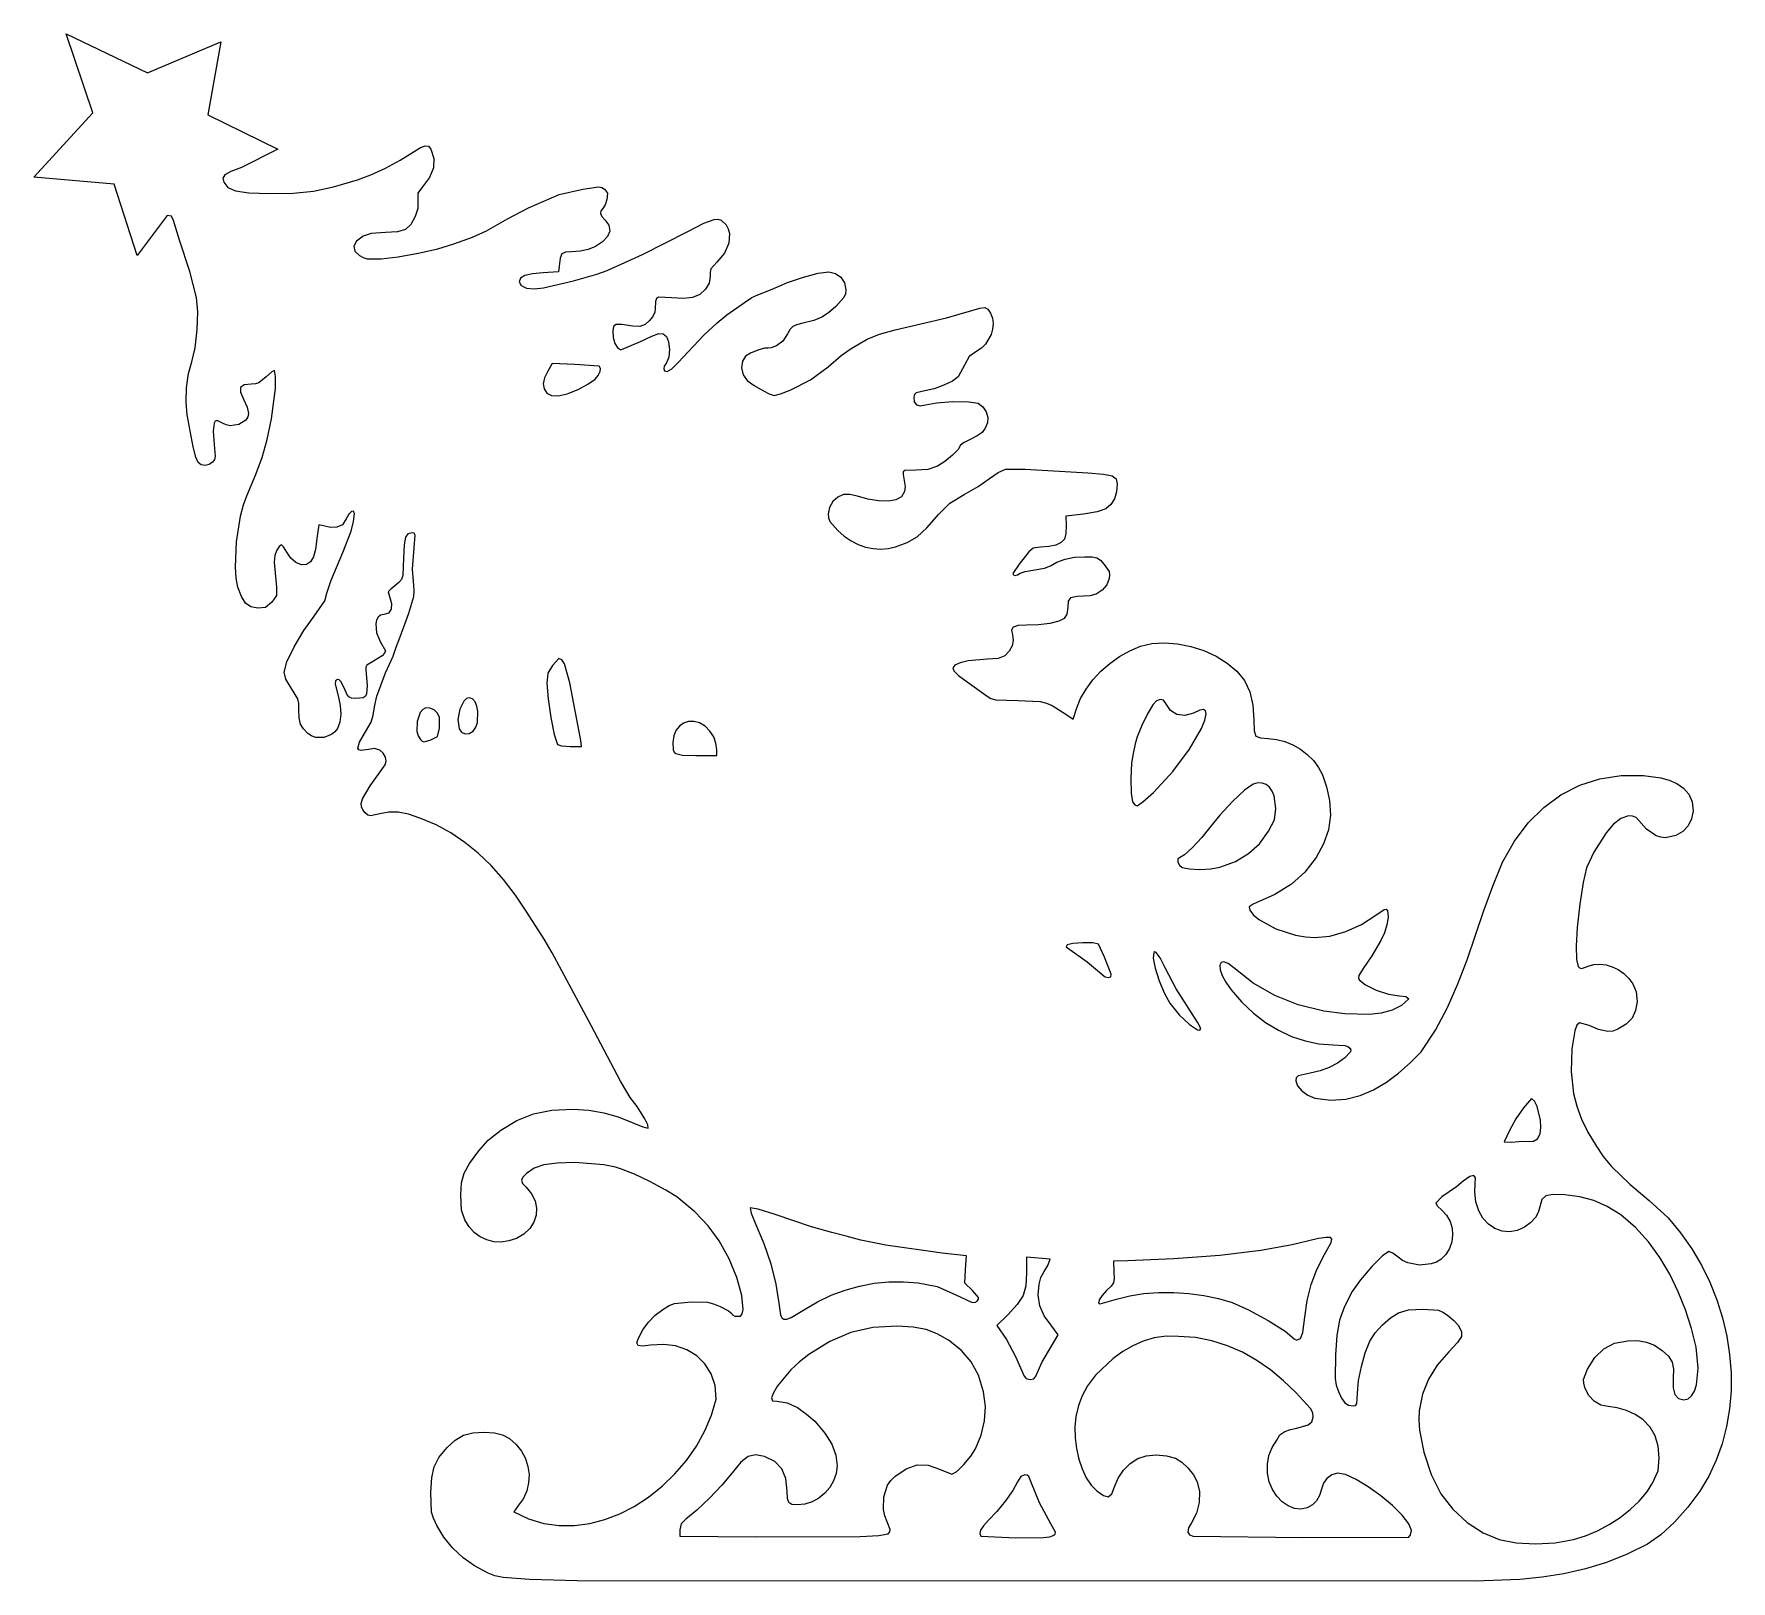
# Model space of a CAD drawing. Extents: x 9 to 259, y 6 to 234.
import ezdxf

# ---------------------------------------------------------------- set-up
doc = ezdxf.new("R2010")
doc.units = 0

msp = doc.modelspace()

# ---------------------------------------------------------------- linework, layer by layer
at = {"layer": 'Layer 1'}
for p, q in [((17.346618, 222.623867), (13.433316, 234.290952)), ((13.433316, 234.290952), (25.445487, 228.5502)), ((25.445487, 228.5502), (36.261252, 233.139641)), ((36.261252, 233.139641), (34.342259, 222.330569)), ((8.652163, 213.14154), (17.346618, 222.623867)), ((34.342259, 222.330569), (44.678529, 217.256425)), ((44.678529, 217.256425), (39.338964, 214.560006)), ((62.745333, 215.611471), (64.816183, 216.914705)), ((64.816183, 216.914705), (65.789897, 217.513279)), ((65.789897, 217.513279), (66.476918, 217.765825)), ((66.476918, 217.765825), (66.952123, 217.683295)), ((66.952123, 217.683295), (67.290388, 217.276641)), ((67.290388, 217.276641), (67.745194, 215.891215)), ((67.745194, 215.891215), (67.686817, 214.48426)), ((36.876604, 213.474694), (36.569973, 212.991001)), ((37.75454, 213.960804), (36.876604, 213.474694)), ((39.338964, 214.560006), (37.75454, 213.960804)), ((56.447461, 212.702823), (58.438974, 213.444129)), ((58.438974, 213.444129), (60.578931, 214.434145)), ((60.578931, 214.434145), (62.745333, 215.611471)), ((67.686817, 214.48426), (67.120342, 213.078663)), ((20.493993, 212.095406), (8.652163, 213.14154)), ((23.912048, 201.525152), (20.493993, 212.095406)), ((36.569973, 212.991001), (36.699464, 212.399051)), ((36.699464, 212.399051), (37.313382, 211.586002)), ((37.313382, 211.586002), (38.460867, 211.078809)), ((38.460867, 211.078809), (40.414216, 210.809264)), ((40.414216, 210.809264), (43.445724, 210.709157)), ((43.445724, 210.709157), (46.970919, 210.761651)), ((46.970919, 210.761651), (49.955765, 211.056658)), ((49.955765, 211.056658), (52.936024, 211.676331)), ((52.936024, 211.676331), (56.447461, 212.702823)), ((66.050854, 211.697311), (65.359729, 210.760887)), ((65.359729, 210.760887), (65.361041, 209.642002)), ((67.120342, 213.078663), (66.050854, 211.697311)), ((86.288973, 210.535924), (89.772072, 211.346234)), ((89.772072, 211.346234), (92.090861, 211.673855)), ((92.090861, 211.673855), (92.593438, 211.592409)), ((92.593438, 211.592409), (92.971736, 211.347592)), ((92.971736, 211.347592), (93.388955, 210.768414)), ((93.388955, 210.768414), (93.332506, 209.840686)), ((65.372076, 208.474757), (64.992656, 207.300353)), ((65.361041, 209.642002), (65.372076, 208.474757)), ((78.630681, 206.961382), (81.70871, 208.599488)), ((81.70871, 208.599488), (86.288973, 210.535924)), ((92.729149, 208.480189), (92.421097, 208.128526)), ((93.07025, 209.012925), (92.729149, 208.480189)), ((93.332506, 209.840686), (93.07025, 209.012925)), ((28.345446, 207.440499), (23.912048, 201.525152)), ((28.975431, 207.354641), (28.345446, 207.440499)), ((29.250344, 206.72532), (28.975431, 207.354641)), ((30.176927, 203.804766), (29.250344, 206.72532)), ((64.332501, 206.104338), (63.552122, 205.403692)), ((64.992656, 207.300353), (64.332501, 206.104338)), ((75.546578, 205.203955), (78.630681, 206.961382)), ((92.421097, 208.128526), (92.363735, 207.75359)), ((92.363735, 207.75359), (92.562593, 207.323943)), ((92.562593, 207.323943), (93.023199, 206.808149)), ((93.023199, 206.808149), (93.604457, 205.99924)), ((93.604457, 205.99924), (93.734441, 205.155581)), ((105.282368, 205.09116), (107.627969, 206.321052)), ((107.627969, 206.321052), (109.177073, 206.865778)), ((109.177073, 206.865778), (109.733611, 206.895374)), ((109.733611, 206.895374), (110.187832, 206.770682)), ((110.187832, 206.770682), (110.918396, 206.081105)), ((110.918396, 206.081105), (111.245509, 205.467516)), ((31.681961, 199.166757), (30.176927, 203.804766)), ((56.330476, 203.636206), (55.913719, 202.894419)), ((57.309247, 204.408346), (56.330476, 203.636206)), ((58.485775, 204.767739), (57.309247, 204.408346)), ((60.601888, 204.934061), (58.485775, 204.767739)), ((62.394319, 205.059804), (60.601888, 204.934061)), ((63.552122, 205.403692), (62.394319, 205.059804)), ((68.327073, 202.535919), (70.68868, 203.247837)), ((70.68868, 203.247837), (73.479894, 204.255393)), ((73.479894, 204.255393), (75.546578, 205.203955)), ((92.661356, 203.55098), (91.617224, 202.883559)), ((93.418343, 204.323913), (92.661356, 203.55098)), ((93.734441, 205.155581), (93.418343, 204.323913)), ((98.59658, 201.673419), (105.282368, 205.09116)), ((111.340947, 203.35574), (110.70753, 201.88971)), ((111.245509, 205.467516), (111.422225, 204.797582)), ((111.422225, 204.797582), (111.340947, 203.35574)), ((55.913719, 202.894419), (56.05996, 202.18826)), ((56.05996, 202.18826), (56.770185, 201.523005)), ((56.770185, 201.523005), (57.323369, 201.219226)), ((57.323369, 201.219226), (57.916541, 201.059012)), ((57.916541, 201.059012), (59.94052, 201.065771)), ((59.94052, 201.065771), (62.467623, 201.346348)), ((62.467623, 201.346348), (65.42493, 201.869244)), ((65.42493, 201.869244), (68.327073, 202.535919)), ((86.408467, 201.162749), (86.25439, 199.965016)), ((86.662408, 201.792316), (86.408467, 201.162749)), ((87.1762, 202.035613), (86.662408, 201.792316)), ((88.109829, 202.074534), (87.1762, 202.035613)), ((89.381044, 202.158176), (88.109829, 202.074534)), ((90.536982, 202.423571), (89.381044, 202.158176)), ((91.617224, 202.883559), (90.536982, 202.423571)), ((93.347359, 199.329085), (98.59658, 201.673419)), ((110.70753, 201.88971), (109.554939, 200.533621)), ((32.681045, 195.311099), (31.681961, 199.166757)), ((80.572985, 198.171495), (80.366495, 197.640321)), ((81.205905, 198.563241), (80.572985, 198.171495)), ((82.304684, 198.830566), (81.205905, 198.563241)), ((83.90875, 198.988477), (82.304684, 198.830566)), ((86.168038, 199.119216), (83.90875, 198.988477)), ((86.25439, 199.965016), (86.168038, 199.119216)), ((88.38623, 197.777081), (91.809172, 198.776632)), ((91.809172, 198.776632), (93.347359, 199.329085)), ((108.553628, 198.491647), (108.43578, 197.448008)), ((108.563249, 199.094354), (108.553628, 198.491647)), ((108.696965, 199.561401), (108.563249, 199.094354)), ((109.554939, 200.533621), (108.696965, 199.561401)), ((119.986727, 197.537374), (122.358732, 198.353875)), ((122.358732, 198.353875), (124.518398, 198.916665)), ((124.518398, 198.916665), (126.116374, 199.119411)), ((126.116374, 199.119411), (127.099419, 198.901583)), ((127.099419, 198.901583), (127.896917, 198.327072)), ((127.896917, 198.327072), (128.429194, 197.480993)), ((80.366495, 197.640321), (80.645622, 197.082894)), ((80.645622, 197.082894), (81.416512, 196.728703)), ((81.416512, 196.728703), (82.558795, 196.607649)), ((82.558795, 196.607649), (83.9521, 196.749633)), ((83.9521, 196.749633), (88.38623, 197.777081)), ((107.028785, 195.79431), (105.98687, 195.348927)), ((107.873323, 196.542048), (107.028785, 195.79431)), ((108.43578, 197.448008), (107.873323, 196.542048)), ((114.750147, 195.309127), (115.625801, 195.7098)), ((115.625801, 195.7098), (117.751736, 196.573493)), ((117.751736, 196.573493), (119.986727, 197.537374)), ((128.557959, 195.850673), (128.345516, 195.328973)), ((128.429194, 197.480993), (128.616575, 196.44846)), ((128.616575, 196.44846), (128.557959, 195.850673)), ((32.858868, 193.199305), (32.681045, 195.311099)), ((32.770767, 190.54316), (32.858868, 193.199305)), ((100.408969, 193.166901), (100.085713, 192.52619)), ((100.449428, 193.646391), (100.408969, 193.166901)), ((100.495518, 194.753032), (100.449428, 193.646391)), ((100.640162, 195.165735), (100.495518, 194.753032)), ((100.939742, 195.356197), (100.640162, 195.165735)), ((102.895442, 195.258052), (100.939742, 195.356197)), ((104.643711, 195.179105), (102.895442, 195.258052)), ((105.98687, 195.348927), (104.643711, 195.179105)), ((111.046305, 192.751487), (113.63822, 194.584901)), ((113.63822, 194.584901), (114.750147, 195.309127)), ((127.153343, 194.002688), (126.082555, 193.065749)), ((128.345516, 195.328973), (127.153343, 194.002688)), ((143.490631, 192.332918), (147.233572, 193.389631)), ((147.233572, 193.389631), (148.425112, 193.76034)), ((148.425112, 193.76034), (149.16078, 193.835728)), ((149.16078, 193.835728), (149.625883, 193.589418)), ((149.625883, 193.589418), (150.005728, 192.995034)), ((94.288439, 191.029706), (94.173706, 190.372568)), ((94.646568, 191.324981), (94.288439, 191.029706)), ((95.510735, 191.320981), (94.646568, 191.324981)), ((97.143587, 191.080294), (95.510735, 191.320981)), ((98.195109, 191.034672), (97.143587, 191.080294)), ((98.950724, 191.319833), (98.195109, 191.034672)), ((99.569639, 191.863941), (98.950724, 191.319833)), ((100.085713, 192.52619), (99.569639, 191.863941)), ((107.632098, 189.742878), (109.603201, 191.58249)), ((109.603201, 191.58249), (111.046305, 192.751487)), ((120.388098, 190.631054), (120.02098, 189.947513)), ((120.77231, 191.045246), (120.388098, 190.631054)), ((121.341253, 191.309397), (120.77231, 191.045246)), ((122.262564, 191.542811), (121.341253, 191.309397)), ((123.874977, 191.955421), (122.262564, 191.542811)), ((125.069037, 192.423197), (123.874977, 191.955421)), ((126.082555, 193.065749), (125.069037, 192.423197)), ((135.892359, 190.556964), (143.490631, 192.332918)), ((150.005728, 192.995034), (150.277427, 192.258651)), ((150.3182, 190.670846), (150.108289, 189.877561)), ((150.277427, 192.258651), (150.378081, 191.474232)), ((150.378081, 191.474232), (150.3182, 190.670846)), ((32.45909, 187.903655), (32.770767, 190.54316)), ((94.173706, 190.372568), (94.225993, 189.430831)), ((94.225993, 189.430831), (94.499463, 188.532668)), ((94.499463, 188.532668), (94.914815, 187.859029)), ((95.392751, 187.590862), (98.306808, 188.830063)), ((98.306808, 188.830063), (99.972677, 189.632543)), ((99.972677, 189.632543), (100.995704, 189.987793)), ((100.995704, 189.987793), (101.625189, 189.942589)), ((101.625189, 189.942589), (102.110433, 189.543704)), ((102.110433, 189.543704), (102.44268, 188.764207)), ((102.44268, 188.764207), (102.556032, 187.640315)), ((103.838146, 185.737413), (107.632098, 189.742878)), ((118.366165, 188.193003), (117.569226, 187.867952)), ((119.314372, 188.890518), (118.366165, 188.193003)), ((120.02098, 189.947513), (119.314372, 188.890518)), ((129.402674, 187.78677), (131.785462, 189.193387)), ((131.785462, 189.193387), (133.577282, 189.905743)), ((133.577282, 189.905743), (135.892359, 190.556964)), ((149.280415, 188.437575), (148.683466, 187.849012)), ((150.108289, 189.877561), (149.280415, 188.437575)), ((31.501941, 184.074027), (31.966188, 185.841781)), ((31.966188, 185.841781), (32.45909, 187.903655)), ((85.232313, 185.581702), (84.57044, 184.459761)), ((88.590501, 185.442485), (85.232313, 185.581702)), ((94.914815, 187.859029), (95.392751, 187.590862)), ((102.122103, 185.668415), (101.802599, 185.157923)), ((102.449501, 186.499295), (102.122103, 185.668415)), ((102.556032, 187.640315), (102.449501, 186.499295)), ((102.89854, 184.800545), (103.838146, 185.737413)), ((113.332392, 185.903697), (113.228073, 184.93029)), ((113.789214, 186.647715), (113.332392, 185.903697)), ((114.535526, 187.091844), (113.789214, 186.647715)), ((115.605546, 187.528658), (114.535526, 187.091844)), ((116.606311, 187.819981), (115.605546, 187.528658)), ((117.144859, 187.827638), (116.606311, 187.819981)), ((117.569226, 187.867952), (117.144859, 187.827638)), ((126.012055, 185.092229), (127.955379, 186.735048)), ((127.955379, 186.735048), (129.402674, 187.78677)), ((146.8732, 186.605461), (146.193665, 185.418871)), ((147.97852, 187.386829), (146.8732, 186.605461)), ((148.683466, 187.849012), (147.97852, 187.386829)), ((31.219867, 181.997668), (31.501941, 184.074027)), ((42.977446, 183.611957), (41.896398, 182.71769)), ((43.781199, 184.337942), (42.977446, 183.611957)), ((44.213645, 184.539659), (43.781199, 184.337942)), ((44.369445, 183.668512), (44.213645, 184.539659)), ((44.327416, 181.891086), (44.369445, 183.668512)), ((84.098419, 183.468572), (83.917298, 182.592507)), ((84.57044, 184.459761), (84.098419, 183.468572)), ((92.159023, 185.176349), (88.590501, 185.442485)), ((90.520703, 182.510377), (91.574146, 183.250377)), ((91.574146, 183.250377), (92.043912, 183.804478)), ((92.043912, 183.804478), (92.316168, 184.370066)), ((92.363632, 184.857303), (92.159023, 185.176349)), ((92.316168, 184.370066), (92.363632, 184.857303)), ((101.802599, 185.157923), (101.71026, 184.763362)), ((101.71026, 184.763362), (101.843631, 184.507754)), ((101.843631, 184.507754), (102.20126, 184.41412)), ((102.20126, 184.41412), (102.89854, 184.800545)), ((113.228073, 184.93029), (113.463426, 183.921566)), ((113.463426, 183.921566), (114.025624, 183.071601)), ((114.025624, 183.071601), (115.080903, 182.302023)), ((120.407703, 181.616203), (123.395596, 183.166281)), ((123.395596, 183.166281), (126.012055, 185.092229)), ((145.207022, 183.604622), (144.368793, 182.977859)), ((146.193665, 185.418871), (145.207022, 183.604622)), ((31.14242, 179.874964), (31.219867, 181.997668)), ((39.189432, 182.039784), (39.166865, 181.342984)), ((39.166865, 181.342984), (39.624937, 180.28143)), ((39.716344, 182.418222), (39.189432, 182.039784)), ((40.77131, 182.524688), (39.716344, 182.418222)), ((41.393542, 182.560235), (40.77131, 182.524688)), ((41.896398, 182.71769), (41.393542, 182.560235)), ((43.762292, 177.396603), (44.327416, 181.891086)), ((83.917298, 182.592507), (84.027369, 181.838291)), ((84.027369, 181.838291), (84.428925, 181.212645)), ((84.428925, 181.212645), (85.120772, 180.832884)), ((85.120772, 180.832884), (86.123048, 180.79549)), ((86.123048, 180.79549), (87.443202, 181.101325)), ((87.443202, 181.101325), (89.088682, 181.751249)), ((89.088682, 181.751249), (90.520703, 182.510377)), ((89.088682, 181.751249), (89.088682, 181.751249)), ((115.080903, 182.302023), (116.383497, 181.58263)), ((116.383497, 181.58263), (117.292044, 181.074681)), ((117.292044, 181.074681), (118.028932, 180.859608)), ((118.028932, 180.859608), (118.979618, 181.068849)), ((118.979618, 181.068849), (120.407703, 181.616203)), ((138.762242, 181.00843), (138.665709, 180.614391)), ((138.665709, 180.614391), (138.716317, 179.907097)), ((138.998232, 181.25473), (138.762242, 181.00843)), ((140.312688, 181.543305), (138.998232, 181.25473)), ((141.680403, 181.845606), (140.312688, 181.543305)), ((143.112846, 182.357655), (141.680403, 181.845606)), ((144.368793, 182.977859), (143.112846, 182.357655)), ((31.292055, 177.968173), (31.14242, 179.874964)), ((39.624937, 180.28143), (40.150756, 179.108591)), ((40.150756, 179.108591), (40.365042, 178.20375)), ((40.365042, 178.20375), (40.248433, 177.674941)), ((138.716317, 179.907097), (139.049316, 179.460937)), ((139.049316, 179.460937), (139.620065, 179.305623)), ((139.620065, 179.305623), (140.38392, 179.470866)), ((140.38392, 179.470866), (142.020049, 179.780746)), ((142.020049, 179.780746), (144.449425, 179.941796)), ((144.449425, 179.941796), (146.791672, 179.927027)), ((146.791672, 179.927027), (148.166415, 179.709448)), ((148.166415, 179.709448), (148.863093, 179.152001)), ((148.863093, 179.152001), (149.361603, 178.406847)), ((149.361603, 178.406847), (149.610113, 177.582864)), ((32.180381, 173.263603), (31.292055, 177.968173)), ((35.263641, 176.762808), (35.121167, 175.592413)), ((35.121167, 175.592413), (35.290647, 173.612734)), ((35.454878, 177.052266), (35.263641, 176.762808)), ((35.727725, 177.148691), (35.454878, 177.052266)), ((36.523075, 176.774833), (35.727725, 177.148691)), ((37.05846, 176.488515), (36.523075, 176.774833)), ((37.666233, 176.367818), (37.05846, 176.488515)), ((38.922659, 176.557718), (37.666233, 176.367818)), ((39.939785, 177.213405), (38.922659, 176.557718)), ((40.248433, 177.674941), (39.939785, 177.213405)), ((43.099147, 174.33916), (43.762292, 177.396603)), ((149.233572, 176.002661), (148.747258, 175.382573)), ((149.556789, 176.78893), (149.233572, 176.002661)), ((149.610113, 177.582864), (149.556789, 176.78893)), ((32.586587, 171.715758), (32.180381, 173.263603)), ((35.290647, 173.612734), (35.437736, 171.804312)), ((42.355832, 171.702448), (43.099147, 174.33916)), ((145.589935, 173.492956), (145.235381, 172.883678)), ((146.002511, 173.865864), (145.589935, 173.492956)), ((146.990206, 174.361842), (146.002511, 173.865864)), ((148.024065, 174.858891), (146.990206, 174.361842)), ((148.747258, 175.382573), (148.024065, 174.858891)), ((32.91387, 170.936666), (32.586587, 171.715758)), ((33.38014, 170.58537), (32.91387, 170.936666)), ((33.948145, 170.481313), (33.38014, 170.58537)), ((34.535363, 170.621887), (33.948145, 170.481313)), ((35.059276, 171.004481), (34.535363, 170.621887)), ((35.321524, 171.360891), (35.059276, 171.004481)), ((35.437736, 171.804312), (35.321524, 171.360891)), ((41.397529, 169.068909), (42.355832, 171.702448)), ((143.250224, 171.100816), (142.170551, 170.42202)), ((144.363656, 172.003833), (143.250224, 171.100816)), ((145.235381, 172.883678), (144.363656, 172.003833)), ((40.089421, 166.020987), (41.397529, 169.068909)), ((137.12114, 169.552221), (137.076987, 169.168595)), ((137.076987, 169.168595), (137.305539, 168.006708)), ((137.348836, 169.75254), (137.12114, 169.552221)), ((138.988983, 169.81895), (137.348836, 169.75254)), ((140.759261, 169.92885), (138.988983, 169.81895)), ((142.170551, 170.42202), (140.759261, 169.92885)), ((148.162516, 167.381417), (149.856345, 168.573704)), ((149.856345, 168.573704), (151.150707, 169.471501)), ((151.150707, 169.471501), (152.24309, 169.942792)), ((152.24309, 169.942792), (155.11153, 169.965423)), ((155.11153, 169.965423), (164.397032, 169.41918)), ((164.397032, 169.41918), (166.714196, 169.235854)), ((166.714196, 169.235854), (167.993367, 168.97976)), ((167.993367, 168.97976), (168.550349, 168.529396)), ((168.550349, 168.529396), (168.700941, 167.763258)), ((39.594784, 164.662936), (40.089421, 166.020987)), ((127.434792, 165.837222), (126.71061, 165.155287)), ((128.28384, 166.212983), (127.434792, 165.837222)), ((129.223926, 166.210994), (128.28384, 166.212983)), ((130.34308, 165.949029), (129.223926, 166.210994)), ((131.860728, 165.5327), (130.34308, 165.949029)), ((133.444683, 165.292691), (131.860728, 165.5327)), ((136.872628, 165.862113), (136.013915, 165.416529)), ((137.288389, 166.635278), (136.872628, 165.862113)), ((137.398424, 167.407292), (137.288389, 166.635278)), ((137.305539, 168.006708), (137.398424, 167.407292)), ((143.977377, 164.917687), (146.109696, 166.202092)), ((146.109696, 166.202092), (148.162516, 167.381417)), ((168.330237, 165.586849), (167.798138, 164.724885)), ((168.637655, 166.614234), (168.330237, 165.586849)), ((168.700941, 167.763258), (168.637655, 166.614234)), ((39.175789, 163.007845), (39.594784, 164.662936)), ((55.178263, 163.308774), (54.808162, 162.637741)), ((55.574377, 163.693842), (55.178263, 163.308774)), ((55.888603, 163.729096), (55.574377, 163.693842)), ((55.873899, 162.209903), (56.01304, 163.350691)), ((56.01304, 163.350691), (55.888603, 163.729096)), ((126.204077, 164.284256), (126.007975, 163.341205)), ((126.007975, 163.341205), (126.057568, 162.76396)), ((126.71061, 165.155287), (126.204077, 164.284256)), ((134.895546, 165.247727), (133.444683, 165.292691)), ((136.013915, 165.416529), (134.895546, 165.247727)), ((140.586556, 161.272915), (142.360094, 163.299036)), ((142.360094, 163.299036), (143.977377, 164.917687)), ((163.742336, 163.311775), (161.143126, 163.011891)), ((161.143126, 163.011891), (161.20605, 161.616723)), ((165.789312, 163.658828), (163.742336, 163.311775)), ((167.060812, 164.072121), (165.789312, 163.658828)), ((167.798138, 164.724885), (167.060812, 164.072121)), ((38.603741, 159.213491), (39.175789, 163.007845)), ((50.742554, 161.736667), (50.466619, 159.685468)), ((51.647364, 161.51304), (50.742554, 161.736667)), ((52.498345, 161.338253), (51.647364, 161.51304)), ((53.408286, 161.363776), (52.498345, 161.338253)), ((54.262886, 161.713015), (53.408286, 161.363776)), ((54.808162, 162.637741), (54.262886, 161.713015)), ((54.276385, 157.654464), (55.507293, 160.7793)), ((55.507293, 160.7793), (55.873899, 162.209903)), ((64.547598, 160.540502), (63.915137, 160.411745)), ((64.844768, 160.484328), (64.547598, 160.540502)), ((126.057568, 162.76396), (126.268365, 162.242019)), ((126.268365, 162.242019), (127.46357, 160.872119)), ((127.46357, 160.872119), (128.401003, 160.051243)), ((139.143238, 159.951034), (140.586556, 161.272915)), ((161.20605, 161.616723), (161.149525, 160.445947)), ((38.451315, 155.451831), (38.603741, 159.213491)), ((44.908288, 158.514925), (44.508412, 157.898993)), ((45.219044, 158.769578), (44.908288, 158.514925)), ((45.551685, 158.455152), (45.219044, 158.769578)), ((46.004181, 157.702868), (45.551685, 158.455152)), ((50.257953, 158.100043), (49.952602, 156.983182)), ((50.466619, 159.685468), (50.257953, 158.100043)), ((63.347735, 158.765218), (63.282576, 156.869573)), ((63.536886, 159.882963), (63.347735, 158.765218)), ((63.915137, 160.411745), (63.536886, 159.882963)), ((64.608719, 155.176069), (64.854463, 158.349908)), ((64.979316, 160.212245), (64.844768, 160.484328)), ((64.854463, 158.349908), (64.979316, 160.212245)), ((128.401003, 160.051243), (129.402514, 159.370661)), ((129.402514, 159.370661), (130.454148, 158.834334)), ((130.454148, 158.834334), (131.541948, 158.446227)), ((131.541948, 158.446227), (132.651956, 158.210301)), ((132.651956, 158.210301), (133.770218, 158.130521)), ((133.770218, 158.130521), (134.882775, 158.210847)), ((134.882775, 158.210847), (135.975671, 158.455244)), ((135.975671, 158.455244), (137.712243, 159.092205)), ((137.712243, 159.092205), (139.143238, 159.951034)), ((156.314229, 158.295231), (155.667086, 157.712862)), ((157.36811, 158.429904), (156.314229, 158.295231)), ((158.609208, 158.503723), (157.36811, 158.429904)), ((159.658438, 158.735644), (158.609208, 158.503723)), ((160.451795, 159.104789), (159.658438, 158.735644)), ((160.925273, 159.590277), (160.451795, 159.104789)), ((161.149525, 160.445947), (160.925273, 159.590277)), ((44.247304, 157.188287), (44.156716, 156.209885)), ((44.156716, 156.209885), (44.48269, 152.530878)), ((44.508412, 157.898993), (44.247304, 157.188287)), ((46.622675, 156.786419), (46.004181, 157.702868)), ((47.375401, 156.141295), (46.622675, 156.786419)), ((48.176668, 155.820745), (47.375401, 156.141295)), ((48.940785, 155.878019), (48.176668, 155.820745)), ((49.522801, 156.265602), (48.940785, 155.878019)), ((49.952602, 156.983182), (49.522801, 156.265602)), ((52.58115, 153.56136), (54.276385, 157.654464)), ((63.282576, 156.869573), (63.152828, 154.227056)), ((154.223836, 155.929954), (153.292014, 154.556525)), ((155.667086, 157.712862), (154.223836, 155.929954)), ((157.999175, 155.311877), (158.88692, 155.651697)), ((158.88692, 155.651697), (159.822065, 156.231844)), ((159.822065, 156.231844), (161.030929, 156.669112)), ((161.030929, 156.669112), (162.421555, 156.938505)), ((162.421555, 156.938505), (163.901984, 157.015022)), ((163.901984, 157.015022), (165.042724, 156.973317)), ((165.042724, 156.973317), (165.737107, 156.837121)), ((165.737107, 156.837121), (166.238814, 156.507676)), ((166.238814, 156.507676), (166.801526, 155.886223)), ((166.801526, 155.886223), (167.526759, 154.813379)), ((38.556848, 153.837606), (38.451315, 155.451831)), ((38.79655, 152.536768), (38.556848, 153.837606)), ((51.91478, 151.617187), (52.58115, 153.56136)), ((62.590412, 153.193699), (61.386125, 152.220699)), ((62.950161, 153.639117), (62.590412, 153.193699)), ((63.152828, 154.227056), (62.950161, 153.639117)), ((64.779006, 152.776504), (64.608719, 155.176069)), ((153.292014, 154.556525), (153.396925, 154.321409)), ((153.396925, 154.321409), (153.664444, 154.244803)), ((153.664444, 154.244803), (154.013745, 154.326093)), ((154.013745, 154.326093), (154.364004, 154.564667)), ((154.364004, 154.564667), (155.147563, 154.851214)), ((155.147563, 154.851214), (156.551701, 155.070466)), ((156.551701, 155.070466), (157.999175, 155.311877)), ((167.543333, 153.806799), (167.174373, 152.858415)), ((167.526759, 154.813379), (167.604113, 154.356512)), ((167.604113, 154.356512), (167.543333, 153.806799)), ((39.299495, 151.117546), (38.79655, 152.536768)), ((39.912948, 150.16799), (39.299495, 151.117546)), ((44.481998, 151.282926), (43.79571, 150.289582)), ((44.48269, 152.530878), (44.481998, 151.282926)), ((50.038711, 148.24014), (51.643207, 150.486991)), ((51.643207, 150.486991), (51.91478, 151.617187)), ((61.386125, 152.220699), (60.993871, 151.837582)), ((60.993871, 151.837582), (61.181307, 151.151195)), ((61.181307, 151.151195), (61.478107, 150.110828)), ((64.056847, 148.691704), (64.772509, 151.132279)), ((64.772509, 151.132279), (64.846405, 151.952127)), ((64.846405, 151.952127), (64.779006, 152.776504)), ((161.846845, 150.932291), (161.485188, 150.444426)), ((162.811759, 151.145875), (161.846845, 150.932291)), ((164.683127, 151.245499), (162.811759, 151.145875)), ((165.637378, 151.482045), (164.683127, 151.245499)), ((166.503424, 152.05159), (165.637378, 151.482045)), ((167.174373, 152.858415), (166.503424, 152.05159)), ((40.697684, 149.623142), (39.912948, 150.16799)), ((41.714479, 149.418043), (40.697684, 149.623142)), ((42.878596, 149.530676), (41.714479, 149.418043)), ((43.79571, 150.289582), (42.878596, 149.530676)), ((48.535724, 146.127598), (50.038711, 148.24014)), ((59.53245, 148.067302), (59.288032, 147.633328)), ((59.887487, 148.350435), (59.53245, 148.067302)), ((60.349105, 148.448739), (59.887487, 148.350435)), ((61.031524, 148.660619), (60.349105, 148.448739)), ((61.418019, 149.247642), (61.031524, 148.660619)), ((61.478107, 150.110828), (61.418019, 149.247642)), ((62.750708, 145.177564), (64.056847, 148.691704)), ((161.287675, 148.508182), (160.912229, 147.875329)), ((161.423587, 149.521957), (161.287675, 148.508182)), ((161.485188, 150.444426), (161.423587, 149.521957)), ((47.104888, 143.68736), (48.535724, 146.127598)), ((59.288032, 147.633328), (59.158276, 147.082504)), ((59.158276, 147.082504), (59.25891, 145.766266)), ((59.25891, 145.766266), (59.866674, 144.390505)), ((153.374523, 146.608234), (153.122511, 146.166521)), ((153.122511, 146.166521), (153.251659, 145.449321)), ((154.085206, 146.827694), (153.374523, 146.608234)), ((155.332074, 146.878136), (154.085206, 146.827694)), ((157.080864, 146.947333), (155.332074, 146.878136)), ((158.746687, 147.163916), (157.080864, 146.947333)), ((160.100242, 147.486907), (158.746687, 147.163916)), ((160.912229, 147.875329), (160.100242, 147.486907)), ((46.032465, 141.453891), (47.104888, 143.68736)), ((59.866674, 144.390505), (60.592411, 143.114813)), ((60.592411, 143.114813), (60.467805, 142.747027)), ((61.711148, 142.30918), (62.168168, 143.631423)), ((62.168168, 143.631423), (62.750708, 145.177564)), ((152.760931, 143.055133), (152.099004, 142.38701)), ((153.189761, 143.830943), (152.760931, 143.055133)), ((153.361377, 144.650364), (153.189761, 143.830943)), ((153.251659, 145.449321), (153.361377, 144.650364)), ((169.088463, 142.264161), (170.615027, 143.119108)), ((170.615027, 143.119108), (172.189484, 143.772012)), ((172.189484, 143.772012), (173.86397, 144.164047)), ((173.86397, 144.164047), (175.698748, 144.279075)), ((175.698748, 144.279075), (177.628181, 144.134054)), ((177.628181, 144.134054), (179.586626, 143.745938)), ((179.586626, 143.745938), (181.508445, 143.131686)), ((181.508445, 143.131686), (183.327999, 142.308252)), ((45.604715, 139.961651), (46.032465, 141.453891)), ((57.698918, 140.673486), (57.692784, 140.291975)), ((57.856151, 140.9738), (57.698918, 140.673486)), ((58.841076, 141.573129), (57.856151, 140.9738)), ((60.126861, 142.360867), (58.841076, 141.573129)), ((60.467805, 142.747027), (60.126861, 142.360867)), ((60.6069, 139.83775), (61.711148, 142.30918)), ((85.257965, 140.947467), (84.611251, 139.814053)), ((86.231112, 141.961021), (85.257965, 140.947467)), ((86.682807, 141.770588), (86.231112, 141.961021)), ((87.071617, 141.171662), (86.682807, 141.770588)), ((87.826836, 138.374696), (87.071617, 141.171662)), ((144.751702, 140.987918), (144.443833, 140.594201)), ((144.443833, 140.594201), (144.59136, 140.124385)), ((145.500157, 141.325541), (144.751702, 140.987918)), ((146.68804, 141.607511), (145.500157, 141.325541)), ((149.575334, 141.858831), (146.68804, 141.607511)), ((151.150375, 141.961768), (149.575334, 141.858831)), ((152.099004, 142.38701), (151.150375, 141.961768)), ((166.310309, 140.07507), (167.642615, 141.238904)), ((167.642615, 141.238904), (169.088463, 142.264161)), ((183.327999, 142.308252), (184.979646, 141.292592)), ((184.979646, 141.292592), (186.397748, 140.101664)), ((45.871364, 138.913506), (45.604715, 139.961651)), ((46.708136, 137.551327), (45.871364, 138.913506)), ((53.234022, 138.654828), (53.163402, 138.170735)), ((53.163402, 138.170735), (53.632777, 136.242529)), ((53.50635, 138.856774), (53.234022, 138.654828)), ((53.7332, 138.803572), (53.50635, 138.856774)), ((53.978754, 138.561812), (53.7332, 138.803572)), ((54.52622, 137.512298), (53.978754, 138.561812)), ((57.692784, 140.291975), (57.908991, 137.98128)), ((57.908991, 137.98128), (57.807291, 136.710057)), ((59.343418, 136.408805), (60.6069, 139.83775)), ((84.611251, 139.814053), (84.461023, 138.300186)), ((84.461023, 138.300186), (84.619206, 136.008537)), ((89.449007, 129.86558), (87.826836, 138.374696)), ((144.59136, 140.124385), (145.271213, 139.474345)), ((145.271213, 139.474345), (146.56032, 138.539959)), ((146.56032, 138.539959), (149.522945, 136.416325)), ((164.117618, 137.458601), (165.124369, 138.804391)), ((165.124369, 138.804391), (166.310309, 140.07507)), ((186.397748, 140.101664), (187.517985, 138.693059)), ((187.517985, 138.693059), (188.307763, 137.021735)), ((47.63766, 136.015216), (46.708136, 137.551327)), ((47.780018, 135.317178), (47.63766, 136.015216)), ((53.632777, 136.242529), (53.916523, 135.004526)), ((54.878447, 136.710436), (54.52622, 137.512298)), ((55.185571, 136.282959), (54.878447, 136.710436)), ((55.5889, 136.110553), (55.185571, 136.282959)), ((56.229741, 136.073902), (55.5889, 136.110553)), ((57.282577, 136.175275), (56.229741, 136.073902)), ((57.60438, 136.36955), (57.282577, 136.175275)), ((57.807291, 136.710057), (57.60438, 136.36955)), ((58.952842, 134.82417), (59.343418, 136.408805)), ((72.199365, 135.668763), (71.595752, 134.45855)), ((72.575295, 136.034091), (72.199365, 135.668763)), ((72.977643, 136.169866), (72.575295, 136.034091)), ((73.453616, 136.011733), (72.977643, 136.169866)), ((73.831889, 135.57688), (73.453616, 136.011733)), ((74.103784, 134.938268), (73.831889, 135.57688)), ((84.619206, 136.008537), (85.012762, 133.236425)), ((149.522945, 136.416325), (150.05404, 136.071195)), ((150.05404, 136.071195), (150.770799, 135.87561)), ((150.770799, 135.87561), (154.031628, 135.743507)), ((154.031628, 135.743507), (157.364038, 135.59913)), ((157.364038, 135.59913), (158.266734, 135.387598)), ((162.772985, 134.668618), (163.322882, 136.069432)), ((163.322882, 136.069432), (164.117618, 137.458601)), ((174.541019, 135.69076), (173.980537, 135.12117)), ((175.098059, 135.914676), (174.541019, 135.69076)), ((175.582181, 135.78653), (175.098059, 135.914676)), ((175.923911, 135.29993), (175.582181, 135.78653)), ((188.307763, 137.021735), (188.769704, 135.080126)), ((47.803582, 134.388211), (47.780018, 135.317178)), ((47.853691, 133.190337), (47.803582, 134.388211)), ((48.063488, 132.283496), (47.853691, 133.190337)), ((53.984402, 133.729156), (53.840654, 132.553417)), ((53.916523, 135.004526), (53.984402, 133.729156)), ((58.476775, 132.546594), (58.802524, 133.600828)), ((58.802524, 133.600828), (58.952842, 134.82417)), ((65.727399, 133.970631), (65.26636, 132.666985)), ((66.101009, 134.422144), (65.727399, 133.970631)), ((66.557485, 134.667317), (66.101009, 134.422144)), ((67.164801, 134.650285), (66.557485, 134.667317)), ((67.769481, 134.359364), (67.164801, 134.650285)), ((68.27027, 133.866358), (67.769481, 134.359364)), ((68.565911, 133.243072), (68.27027, 133.866358)), ((68.578097, 131.674753), (68.565911, 133.243072)), ((71.595752, 134.45855), (71.304788, 132.957436)), ((71.304788, 132.957436), (71.464458, 131.58363)), ((74.26062, 134.168856), (74.103784, 134.938268)), ((74.194399, 132.529479), (74.26062, 134.168856)), ((85.012762, 133.236425), (85.513855, 130.737083)), ((158.266734, 135.387598), (159.102095, 135.020163)), ((159.102095, 135.020163), (161.28654, 133.621272)), ((161.28654, 133.621272), (162.213888, 133.011014)), ((162.213888, 133.011014), (162.772985, 134.668618)), ((173.194996, 133.807804), (172.341808, 132.063224)), ((173.980537, 135.12117), (173.194996, 133.807804)), ((176.578636, 134.273055), (175.923911, 135.29993)), ((177.556467, 133.672705), (176.578636, 134.273055)), ((178.741081, 133.538397), (177.556467, 133.672705)), ((180.016158, 133.909649), (178.741081, 133.538397)), ((180.921364, 134.312458), (180.016158, 133.909649)), ((181.488904, 134.429448), (180.921364, 134.312458)), ((181.781111, 134.256568), (181.488904, 134.429448)), ((181.67737, 132.845605), (181.860317, 133.789764)), ((181.860317, 133.789764), (181.781111, 134.256568)), ((188.769704, 135.080126), (188.906429, 132.860663)), ((48.478222, 131.548748), (48.063488, 132.283496)), ((49.143141, 130.867153), (48.478222, 131.548748)), ((49.661784, 130.522093), (49.143141, 130.867153)), ((50.240774, 130.311469), (49.661784, 130.522093)), ((52.627169, 130.721695), (51.473185, 130.2752)), ((53.108124, 131.114527), (52.627169, 130.721695)), ((53.489519, 131.614305), (53.108124, 131.114527)), ((53.840654, 132.553417), (53.489519, 131.614305)), ((56.760706, 129.612614), (57.655206, 131.113575)), ((57.655206, 131.113575), (58.476775, 132.546594)), ((65.26636, 132.666985), (65.249522, 131.193173)), ((65.249522, 131.193173), (65.431163, 130.528953)), ((65.431163, 130.528953), (65.752037, 129.98599)), ((67.179735, 129.90933), (68.291902, 130.416543)), ((68.291902, 130.416543), (68.578097, 131.674753)), ((68.291902, 130.416543), (68.291902, 130.416543)), ((71.464458, 131.58363), (71.826744, 131.065847)), ((71.826744, 131.065847), (72.365919, 130.825249)), ((72.365919, 130.825249), (72.979197, 130.878542)), ((72.979197, 130.878542), (73.563793, 131.242432)), ((73.563793, 131.242432), (73.953984, 131.805434)), ((73.563793, 131.242432), (73.563793, 131.242432)), ((73.953984, 131.805434), (74.194399, 132.529479)), ((85.513855, 130.737083), (85.994649, 129.263744)), ((103.196081, 130.517347), (103.071004, 129.551244)), ((103.525827, 131.329279), (103.196081, 130.517347)), ((104.024974, 131.969162), (103.525827, 131.329279)), ((104.658253, 132.41912), (104.024974, 131.969162)), ((105.390397, 132.661275), (104.658253, 132.41912)), ((106.186137, 132.677752), (105.390397, 132.661275)), ((107.010206, 132.450673), (106.186137, 132.677752)), ((107.827335, 131.962161), (107.010206, 132.450673)), ((108.549387, 131.24786), (107.827335, 131.962161)), ((109.095038, 130.390493), (108.549387, 131.24786)), ((172.341808, 132.063224), (171.65548, 130.40566)), ((179.40572, 128.581351), (181.176152, 131.616177)), ((181.176152, 131.616177), (181.67737, 132.845605)), ((188.906429, 132.860663), (188.983983, 131.299301)), ((188.983983, 131.299301), (189.219984, 130.488049)), ((189.219984, 130.488049), (189.892869, 130.241725)), ((51.473185, 130.2752), (50.240774, 130.311469)), ((56.535271, 128.701202), (56.760706, 129.612614)), ((56.675089, 128.457323), (56.535271, 128.701202)), ((56.984138, 128.349728), (56.675089, 128.457323)), ((58.112547, 128.528583), (56.984138, 128.349728)), ((58.987458, 128.654528), (58.112547, 128.528583)), ((59.743413, 128.411963), (58.987458, 128.654528)), ((60.249594, 127.977837), (59.743413, 128.411963)), ((60.579889, 127.39367), (60.249594, 127.977837)), ((65.752037, 129.98599), (66.004215, 129.733718)), ((66.004215, 129.733718), (66.26066, 129.640372)), ((66.26066, 129.640372), (67.179735, 129.90933)), ((85.994649, 129.263744), (86.615831, 129.060229)), ((86.615831, 129.060229), (87.871472, 128.965015)), ((87.871472, 128.965015), (89.578931, 128.94693)), ((89.578931, 128.94693), (89.449007, 129.86558)), ((89.449007, 129.86558), (89.449007, 129.86558)), ((103.071004, 129.551244), (103.116606, 128.47209)), ((103.116606, 128.47209), (103.243053, 128.137538)), ((103.243053, 128.137538), (103.490466, 127.910471)), ((103.490466, 127.910471), (104.503795, 127.691197)), ((109.43774, 129.44397), (109.095038, 130.390493)), ((109.550942, 128.462199), (109.43774, 129.44397)), ((109.541877, 127.606515), (109.550942, 128.462199)), ((109.550942, 128.462199), (109.550942, 128.462199)), ((171.070611, 127.935617), (170.83507, 126.48717)), ((171.370518, 129.353344), (171.070611, 127.935617)), ((171.65548, 130.40566), (171.370518, 129.353344)), ((176.922659, 125.244951), (179.40572, 128.581351)), ((189.892869, 130.241725), (191.040156, 130.130084)), ((191.040156, 130.130084), (192.280767, 130.015314)), ((192.280767, 130.015314), (193.503004, 129.708431)), ((193.503004, 129.708431), (194.681927, 129.226128)), ((194.681927, 129.226128), (195.792593, 128.585094)), ((195.792593, 128.585094), (196.81006, 127.802022)), ((58.317719, 123.134763), (60.530432, 126.271316)), ((60.530432, 126.271316), (60.688702, 126.783488)), ((60.688702, 126.783488), (60.579889, 127.39367)), ((104.503795, 127.691197), (106.467803, 127.639078)), ((106.467803, 127.639078), (109.541877, 127.606515)), ((170.83507, 126.48717), (170.73594, 124.241289)), ((196.81006, 127.802022), (197.709384, 126.893601)), ((197.709384, 126.893601), (198.465624, 125.876524)), ((198.465624, 125.876524), (199.053837, 124.767481)), ((57.215128, 121.202224), (58.317719, 123.134763)), ((170.73594, 124.241289), (170.783186, 122.050195)), ((174.100606, 122.16664), (176.922659, 125.244951)), ((188.802603, 123.378663), (187.552169, 122.501636)), ((189.508561, 123.566212), (188.802603, 123.378663)), ((190.154511, 123.548168), (189.508561, 123.566212)), ((190.729451, 123.33633), (190.154511, 123.548168)), ((191.222383, 122.942501), (190.729451, 123.33633)), ((191.622306, 122.37848), (191.222383, 122.942501)), ((199.053837, 124.767481), (199.651588, 122.978459)), ((199.651588, 122.978459), (200.092414, 120.986677)), ((234.302761, 121.823765), (237.065723, 123.234674)), ((237.065723, 123.234674), (240.029912, 124.186139)), ((240.029912, 124.186139), (243.174609, 124.665393)), ((243.174609, 124.665393), (246.479094, 124.659667)), ((246.479094, 124.659667), (249.055875, 124.351519)), ((249.055875, 124.351519), (250.298485, 123.997806)), ((250.298485, 123.997806), (251.436973, 123.484206)), ((251.436973, 123.484206), (252.41614, 122.790627)), ((57.023055, 120.548768), (57.215128, 121.202224)), ((57.040025, 120.029886), (57.023055, 120.548768)), ((170.783186, 122.050195), (170.986775, 120.766106)), ((170.986775, 120.766106), (171.311329, 120.350097)), ((171.661353, 120.174789), (172.52975, 120.758287)), ((172.52975, 120.758287), (174.100606, 122.16664)), ((174.100606, 122.16664), (174.100606, 122.16664)), ((185.763848, 120.837383), (183.883787, 118.832183)), ((187.552169, 122.501636), (185.763848, 120.837383)), ((191.918221, 121.65607), (191.622306, 122.37848)), ((192.154028, 119.783281), (191.918221, 121.65607)), ((200.092414, 120.986677), (200.219879, 118.805048)), ((231.761747, 119.966181), (234.302761, 121.823765)), ((252.41614, 122.790627), (253.180785, 121.896971)), ((253.180785, 121.896971), (253.67571, 120.783145)), ((253.67571, 120.783145), (253.845712, 119.429053)), ((57.243208, 119.590102), (57.040025, 120.029886)), ((57.609777, 119.173938), (57.243208, 119.590102)), ((58.006231, 118.829694), (57.609777, 119.173938)), ((58.374723, 118.694852), (58.006231, 118.829694)), ((59.783788, 118.989102), (58.374723, 118.694852)), ((61.115912, 119.249868), (59.783788, 118.989102)), ((62.466491, 119.237704), (61.115912, 119.249868)), ((63.984247, 118.936355), (62.466491, 119.237704)), ((65.817905, 118.329566), (63.984247, 118.936355)), ((68.08242, 117.359392), (65.817905, 118.329566)), ((171.311329, 120.350097), (171.661353, 120.174789)), ((183.883787, 118.832183), (182.358137, 116.932318)), ((191.106659, 116.440833), (191.950139, 118.11921)), ((191.950139, 118.11921), (192.154028, 119.783281)), ((200.219879, 118.805048), (199.93076, 116.657564)), ((229.463399, 117.67469), (231.761747, 119.966181)), ((243.136519, 118.309176), (242.013788, 117.423019)), ((244.288378, 118.707352), (243.136519, 118.309176)), ((244.864169, 118.675844), (244.288378, 118.707352)), ((245.433969, 118.465216), (244.864169, 118.675844)), ((246.945179, 116.758035), (245.433969, 118.465216)), ((253.609087, 118.286535), (253.086003, 117.248649)), ((253.845712, 119.429053), (253.609087, 118.286535)), ((70.249837, 116.18076), (68.08242, 117.359392)), ((72.325283, 114.789144), (70.249837, 116.18076)), ((181.214272, 115.496139), (179.869821, 114.049456)), ((182.358137, 116.932318), (181.214272, 115.496139)), ((189.749292, 114.596146), (191.106659, 116.440833)), ((199.93076, 116.657564), (199.230385, 114.567038)), ((227.428438, 114.962061), (229.463399, 117.67469)), ((240.955579, 116.201214), (239.174311, 113.359982)), ((242.013788, 117.423019), (240.955579, 116.201214)), ((248.351199, 115.775082), (246.945179, 116.758035)), ((249.047311, 115.540261), (248.351199, 115.775082)), ((249.756183, 115.468579), (249.047311, 115.540261)), ((251.264282, 115.790749), (249.756183, 115.468579)), ((252.297416, 116.391389), (251.264282, 115.790749)), ((253.086003, 117.248649), (252.297416, 116.391389)), ((74.313886, 113.180012), (72.325283, 114.789144)), ((76.220774, 111.348838), (74.313886, 113.180012)), ((178.663924, 112.933098), (177.935721, 112.487896)), ((179.869821, 114.049456), (178.663924, 112.933098)), ((186.211331, 111.978947), (188.138685, 113.124512)), ((188.138685, 113.124512), (189.749292, 114.596146)), ((199.230385, 114.567038), (198.124087, 112.556284)), ((225.677583, 111.841063), (227.428438, 114.962061)), ((239.174311, 113.359982), (238.075876, 111.004136)), ((78.051075, 109.291092), (76.220774, 111.348838)), ((177.935721, 112.487896), (177.679565, 112.305869)), ((177.679565, 112.305869), (177.68942, 111.880997)), ((177.68942, 111.880997), (177.914365, 111.408001)), ((177.914365, 111.408001), (178.303479, 111.081606)), ((178.303479, 111.081606), (179.388646, 110.85976)), ((179.388646, 110.85976), (180.940373, 110.79237)), ((180.940373, 110.79237), (182.573714, 110.877314)), ((182.573714, 110.877314), (183.903724, 111.112469)), ((183.903724, 111.112469), (186.211331, 111.978947)), ((183.903724, 111.112469), (183.903724, 111.112469)), ((196.429764, 110.3692), (194.462105, 108.597973)), ((198.124087, 112.556284), (196.429764, 110.3692)), ((224.232441, 108.310198), (225.677583, 111.841063)), ((238.075876, 111.004136), (237.595349, 108.865936)), ((79.809918, 107.002245), (78.051075, 109.291092)), ((194.462105, 108.597973), (191.999221, 107.07776)), ((222.925855, 104.706189), (224.232441, 108.310198)), ((237.595349, 108.865936), (237.099005, 105.631741)), ((81.502431, 104.477769), (79.809918, 107.002245)), ((188.819223, 105.643717), (188.2215, 105.281392)), ((191.999221, 107.07776), (188.819223, 105.643717)), ((237.099005, 105.631741), (236.705321, 102.190186)), ((84.042713, 100.461575), (81.502431, 104.477769)), ((188.2215, 105.281392), (188.330513, 104.749733)), ((188.330513, 104.749733), (188.88006, 104.032111)), ((188.88006, 104.032111), (189.74325, 103.32165)), ((189.74325, 103.32165), (192.156593, 102.028984)), ((204.846164, 102.662098), (206.962098, 104.034418)), ((206.962098, 104.034418), (208.182027, 104.859365)), ((208.182027, 104.859365), (208.492127, 104.922878)), ((208.492127, 104.922878), (208.677098, 104.786546)), ((208.767334, 103.732838), (208.592988, 102.606583)), ((208.677098, 104.786546), (208.767334, 103.732838)), ((220.416365, 97.441135), (222.925855, 104.706189)), ((85.242725, 98.443136), (84.042713, 100.461575)), ((192.156593, 102.028984), (195.062598, 101.085283)), ((195.062598, 101.085283), (196.541618, 100.811029)), ((196.541618, 100.811029), (197.953325, 100.704097)), ((197.953325, 100.704097), (200.159389, 100.929515)), ((200.159389, 100.929515), (202.517798, 101.604656)), ((202.517798, 101.604656), (204.846164, 102.662098)), ((208.209175, 101.440675), (207.671009, 100.268008)), ((208.592988, 102.606583), (208.209175, 101.440675)), ((236.705321, 102.190186), (236.53277, 99.429909)), ((86.671997, 95.784693), (85.242725, 98.443136)), ((161.31842, 99.626835), (161.19024, 99.371771)), ((161.19024, 99.371771), (161.381443, 99.199147)), ((162.148492, 99.851421), (161.31842, 99.626835)), ((161.381443, 99.199147), (164.310013, 97.129088)), ((163.650605, 99.958261), (162.148492, 99.851421)), ((165.14634, 99.929651), (163.650605, 99.958261)), ((165.957278, 99.747888), (165.14634, 99.929651)), ((166.85954, 97.817955), (165.957278, 99.747888)), ((167.818393, 95.307985), (166.85954, 97.817955)), ((174.131106, 98.488317), (174.062401, 97.666161)), ((174.270927, 98.594631), (174.131106, 98.488317)), ((174.47421, 98.503311), (174.270927, 98.594631)), ((175.050614, 97.744392), (174.47421, 98.503311)), ((206.352083, 98.033969), (205.077131, 96.167617)), ((207.671009, 100.268008), (206.352083, 98.033969)), ((236.53277, 99.429909), (236.575597, 97.486112)), ((90.973933, 87.725397), (86.671997, 95.784693)), ((164.310013, 97.129088), (166.77364, 95.055676)), ((167.798682, 94.925139), (167.818393, 95.307985)), ((167.818393, 95.307985), (167.818393, 95.307985)), ((174.062401, 97.666161), (174.343033, 96.176747)), ((174.343033, 96.176747), (174.935711, 94.318629)), ((175.819221, 96.244811), (175.050614, 97.744392)), ((177.438833, 93.153413), (175.819221, 96.244811)), ((184.08791, 97.021395), (183.907093, 96.617892)), ((183.907093, 96.617892), (183.957285, 95.965065)), ((183.957285, 95.965065), (184.244559, 95.112026)), ((184.493661, 97.126459), (184.08791, 97.021395)), ((185.118275, 96.88397), (184.493661, 97.126459)), ((185.955678, 96.244816), (185.118275, 96.88397)), ((188.828053, 93.99601), (185.955678, 96.244816)), ((205.077131, 96.167617), (204.434178, 95.110848)), ((219.057464, 93.861291), (220.416365, 97.441135)), ((236.575597, 97.486112), (236.821102, 96.453576)), ((236.821102, 96.453576), (237.050347, 96.228317)), ((237.050347, 96.228317), (237.366848, 96.170018)), ((237.366848, 96.170018), (238.310397, 96.473154)), ((238.310397, 96.473154), (239.139878, 96.736035)), ((239.139878, 96.736035), (240.031961, 96.805708)), ((240.031961, 96.805708), (240.955202, 96.694568)), ((240.955202, 96.694568), (241.878153, 96.415012)), ((241.878153, 96.415012), (242.769369, 95.979435)), ((242.769369, 95.979435), (243.597404, 95.400233)), ((243.597404, 95.400233), (244.330813, 94.689801)), ((166.77364, 95.055676), (166.947379, 94.891017)), ((166.947379, 94.891017), (167.368525, 94.818835)), ((167.368525, 94.818835), (167.798682, 94.925139)), ((174.935711, 94.318629), (175.701642, 92.470443)), ((180.599887, 88.211999), (177.438833, 93.153413)), ((184.244559, 95.112026), (184.774987, 94.107889)), ((184.774987, 94.107889), (185.554643, 93.001767)), ((185.554643, 93.001767), (187.157118, 91.163441)), ((192.012048, 92.170382), (188.828053, 93.99601)), ((204.434178, 95.110848), (204.382233, 94.770328)), ((204.382233, 94.770328), (204.483756, 94.480476)), ((204.483756, 94.480476), (205.395314, 93.719968)), ((205.395314, 93.719968), (206.987013, 92.951395)), ((206.987013, 92.951395), (208.812044, 92.353459)), ((217.52513, 90.370703), (219.057464, 93.861291)), ((244.330813, 94.689801), (244.938149, 93.860535)), ((244.938149, 93.860535), (245.419308, 92.70399)), ((175.701642, 92.470443), (176.502029, 91.010825)), ((176.502029, 91.010825), (177.88516, 89.293071)), ((187.157118, 91.163441), (188.86213, 89.548201)), ((195.489427, 90.776746), (192.012048, 92.170382)), ((199.241955, 89.823914), (195.489427, 90.776746)), ((208.812044, 92.353459), (210.423599, 92.104859)), ((210.730947, 90.6531), (209.342873, 89.963875)), ((210.423599, 92.104859), (211.377012, 91.989817)), ((211.795114, 91.663382), (210.730947, 90.6531)), ((211.377012, 91.989817), (211.795114, 91.663382)), ((215.741365, 87.00997), (217.52513, 90.370703)), ((245.537962, 91.273356), (245.338461, 89.939708)), ((245.419308, 92.70399), (245.537962, 91.273356)), ((177.88516, 89.293071), (179.385067, 87.871114)), ((179.385067, 87.871114), (180.588889, 87.082508)), ((181.083768, 87.264804), (180.599887, 88.211999)), ((188.86213, 89.548201), (190.658791, 88.161918)), ((190.658791, 88.161918), (192.53621, 87.010462)), ((202.347783, 89.436538), (199.241955, 89.823914)), ((205.954259, 89.352392), (202.347783, 89.436538)), ((207.720705, 89.546655), (205.954259, 89.352392)), ((209.342873, 89.963875), (207.720705, 89.546655)), ((237.057325, 88.099677), (236.664081, 87.751697)), ((238.472506, 87.695803), (237.057325, 88.099677)), ((243.917278, 87.89725), (242.699636, 87.194252)), ((244.79756, 88.81337), (243.917278, 87.89725)), ((245.338461, 89.939708), (244.79756, 88.81337)), ((95.338749, 79.485254), (90.973933, 87.725397)), ((180.588889, 87.082508), (180.950751, 87.031197)), ((180.950751, 87.031197), (181.083768, 87.264804)), ((181.083768, 87.264804), (181.083768, 87.264804)), ((192.53621, 87.010462), (194.4835, 86.099707)), ((194.4835, 86.099707), (196.489771, 85.435522)), ((196.489771, 85.435522), (198.544133, 85.02378)), ((213.62817, 83.819692), (215.741365, 87.00997)), ((236.334372, 86.931614), (235.899678, 84.274539)), ((236.664081, 87.751697), (236.334372, 86.931614)), ((239.839747, 87.132411), (238.472506, 87.695803)), ((241.226354, 86.826296), (239.839747, 87.132411)), ((241.947954, 86.899965), (241.226354, 86.826296)), ((242.699636, 87.194252), (241.947954, 86.899965)), ((198.544133, 85.02378), (200.635698, 84.870352)), ((200.635698, 84.870352), (202.354931, 84.753109)), ((202.348854, 82.965191), (201.255518, 82.1675)), ((203.217104, 83.835059), (202.348854, 82.965191)), ((202.354931, 84.753109), (202.817013, 84.606385)), ((202.817013, 84.606385), (203.099932, 84.383979)), ((203.099932, 84.383979), (203.259915, 84.108496)), ((203.259915, 84.108496), (203.217104, 83.835059)), ((212.010419, 82.199029), (213.62817, 83.819692)), ((235.899678, 84.274539), (235.821479, 80.927266)), ((195.457714, 80.258233), (195.179973, 79.969443)), ((197.221918, 80.692684), (195.457714, 80.258233)), ((198.700549, 81.035014), (197.221918, 80.692684)), ((200.042249, 81.525363), (198.700549, 81.035014)), ((201.255518, 82.1675), (200.042249, 81.525363)), ((208.511745, 79.347164), (210.307038, 80.690357)), ((210.307038, 80.690357), (212.010419, 82.199029)), ((235.821479, 80.927266), (236.168012, 77.688604)), ((96.780548, 77.089787), (95.338749, 79.485254)), ((195.179973, 79.969443), (195.115205, 79.527939)), ((195.115205, 79.527939), (195.355445, 78.825487)), ((195.355445, 78.825487), (195.997762, 78.084691)), ((195.997762, 78.084691), (196.904154, 77.429909)), ((204.62028, 77.371173), (206.618253, 78.22294)), ((206.618253, 78.22294), (208.511745, 79.347164)), ((85.201229, 75.188268), (88.328983, 75.334938)), ((88.328983, 75.334938), (90.640341, 75.19704)), ((97.782146, 75.749881), (96.780548, 77.089787)), ((98.944843, 73.934351), (97.782146, 75.749881)), ((196.904154, 77.429909), (197.93662, 76.985501)), ((197.93662, 76.985501), (200.285748, 76.698965)), ((200.285748, 76.698965), (202.511539, 76.845352)), ((202.511539, 76.845352), (204.62028, 77.371173)), ((228.747977, 75.567154), (227.6396, 73.938149)), ((229.931818, 76.939597), (228.747977, 75.567154)), ((230.374723, 76.522539), (229.931818, 76.939597)), ((230.771826, 75.768222), (230.374723, 76.522539)), ((231.289494, 73.709355), (230.771826, 75.768222)), ((236.168012, 77.688604), (236.650608, 75.774004)), ((236.650608, 75.774004), (237.340316, 73.897447)), ((77.626992, 72.241941), (79.987717, 73.681503)), ((79.987717, 73.681503), (82.466635, 74.650367)), ((82.466635, 74.650367), (85.201229, 75.188268)), ((90.640341, 75.19704), (92.845998, 74.828783)), ((92.845998, 74.828783), (94.978558, 74.222846)), ((94.978558, 74.222846), (97.070624, 73.371905)), ((97.070624, 73.371905), (98.606819, 72.732385)), ((98.606819, 72.732385), (99.394687, 72.55626)), ((99.34709, 73.015911), (98.944843, 73.934351)), ((99.394687, 72.55626), (99.34709, 73.015911)), ((227.6396, 73.938149), (226.673597, 72.200787)), ((231.340498, 72.635577), (231.289494, 73.709355)), ((237.340316, 73.897447), (238.27288, 71.975212)), ((74.389437, 69.204292), (75.751742, 70.792947)), ((75.751742, 70.792947), (77.626992, 72.241941)), ((226.673597, 72.200787), (225.916879, 70.503271)), ((225.916879, 70.503271), (226.991171, 70.468528)), ((226.991171, 70.468528), (228.070964, 70.550437)), ((228.070964, 70.550437), (230.244811, 70.621502)), ((230.244811, 70.621502), (230.852938, 70.976264)), ((230.244811, 70.621502), (230.244811, 70.621502)), ((230.852938, 70.976264), (231.206573, 71.686085)), ((231.206573, 71.686085), (231.340498, 72.635577)), ((238.27288, 71.975212), (239.484047, 69.923581)), ((73.019545, 67.34109), (74.389437, 69.204292)), ((239.484047, 69.923581), (240.559786, 68.333229)), ((240.559786, 68.333229), (241.772098, 66.886594)), ((71.850429, 64.44506), (72.223235, 65.8786)), ((72.223235, 65.8786), (73.019545, 67.34109)), ((80.890582, 65.289393), (80.70035, 64.833496)), ((81.440113, 65.855122), (80.890582, 65.289393)), ((82.568608, 66.633018), (81.440113, 65.855122)), ((84.009018, 67.13071), (82.568608, 66.633018)), ((85.951917, 67.390887), (84.009018, 67.13071)), ((88.587879, 67.456239), (85.951917, 67.390887)), ((92.849429, 67.118951), (88.587879, 67.456239)), ((94.570607, 66.802929), (92.849429, 67.118951)), ((95.473825, 66.46694), (94.570607, 66.802929)), ((96.135992, 66.220625), (95.473825, 66.46694)), ((97.40689, 65.75028), (96.135992, 66.220625)), ((99.667326, 64.651089), (97.40689, 65.75028)), ((220.835461, 65.390028), (219.859033, 64.700088)), ((221.433493, 65.559831), (220.835461, 65.390028)), ((221.685228, 65.20241), (221.433493, 65.559831)), ((241.772098, 66.886594), (244.479954, 64.28522)), ((71.751052, 62.668712), (71.850429, 64.44506)), ((80.70035, 64.833496), (80.866543, 64.378471)), ((80.866543, 64.378471), (81.386285, 63.815358)), ((81.386285, 63.815358), (82.19729, 62.855549)), ((82.19729, 62.855549), (82.708904, 61.814728)), ((102.035473, 63.375491), (99.667326, 64.651089)), ((103.629505, 62.375926), (102.035473, 63.375491)), ((217.75681, 63.144806), (216.699067, 62.373571)), ((218.853221, 63.879809), (217.75681, 63.144806)), ((219.859033, 64.700088), (218.853221, 63.879809)), ((221.57645, 63.07858), (221.622764, 64.310678)), ((221.739206, 61.640164), (221.57645, 63.07858)), ((221.622764, 64.310678), (221.685228, 65.20241)), ((233.10092, 62.758224), (232.054583, 62.554873)), ((234.861216, 62.697927), (233.10092, 62.758224)), ((237.071135, 62.403308), (234.861216, 62.697927)), ((244.479954, 64.28522), (247.354646, 61.840936)), ((71.856012, 60.411034), (71.751052, 62.668712)), ((72.31969, 58.993594), (71.856012, 60.411034)), ((82.708904, 61.814728), (82.929235, 60.735459)), ((82.929235, 60.735459), (82.866391, 59.660304)), ((106.29147, 60.159253), (103.629505, 62.375926)), ((115.656739, 60.570756), (114.477597, 60.760006)), ((114.477597, 60.760006), (114.618525, 59.969106)), ((118.177073, 59.785843), (115.656739, 60.570756)), ((216.699067, 62.373571), (215.80926, 61.444598)), ((215.80926, 61.444598), (216.062549, 61.017996)), ((216.062549, 61.017996), (216.676108, 60.424867)), ((216.676108, 60.424867), (217.397702, 59.664433)), ((222.140299, 60.343445), (221.739206, 61.640164)), ((222.769846, 59.238874), (222.140299, 60.343445)), ((231.193865, 60.914813), (230.945862, 60.058224)), ((231.494724, 61.977271), (231.193865, 60.914813)), ((232.054583, 62.554873), (231.494724, 61.977271)), ((239.138936, 61.828978), (237.071135, 62.403308)), ((241.134834, 60.949822), (239.138936, 61.828978)), ((243.129046, 59.740727), (241.134834, 60.949822)), ((247.354646, 61.840936), (250.143205, 59.275221)), ((72.95836, 57.975009), (72.31969, 58.993594)), ((73.723391, 57.136419), (72.95836, 57.975009)), ((81.923613, 57.69259), (81.059896, 56.885156)), ((82.528481, 58.631826), (81.923613, 57.69259)), ((82.866391, 59.660304), (82.528481, 58.631826)), ((108.302406, 58.092132), (106.29147, 60.159253)), ((109.915844, 55.874861), (108.302406, 58.092132)), ((114.618525, 59.969106), (115.271985, 58.397493)), ((115.271985, 58.397493), (116.524619, 55.475646)), ((123.532745, 57.977515), (118.177073, 59.785843)), ((126.576379, 57.13395), (123.532745, 57.977515)), ((217.397702, 59.664433), (217.907165, 58.768402)), ((217.907165, 58.768402), (218.205279, 57.783064)), ((218.205279, 57.783064), (218.292825, 56.754709)), ((223.584148, 58.349169), (222.769846, 59.238874)), ((224.539505, 57.697046), (223.584148, 58.349169)), ((225.592219, 57.305225), (224.539505, 57.697046)), ((228.897507, 57.918745), (227.814919, 57.393356)), ((229.847217, 58.624817), (228.897507, 57.918745)), ((230.513491, 59.316434), (229.847217, 58.624817)), ((230.945862, 60.058224), (230.513491, 59.316434)), ((245.302605, 57.873806), (243.129046, 59.740727)), ((247.227532, 55.762817), (245.302605, 57.873806)), ((250.143205, 59.275221), (251.981324, 57.063283)), ((74.59654, 56.484383), (73.723391, 57.136419)), ((75.559559, 56.025459), (74.59654, 56.484383)), ((76.594205, 55.766209), (75.559559, 56.025459)), ((77.68223, 55.713191), (76.594205, 55.766209)), ((78.80539, 55.872965), (77.68223, 55.713191)), ((79.945439, 56.25209), (78.80539, 55.872965)), ((81.059896, 56.885156), (79.945439, 56.25209)), ((111.385319, 53.207737), (109.915844, 55.874861)), ((116.524619, 55.475646), (117.537423, 52.473511)), ((128.687054, 56.556941), (126.576379, 57.13395)), ((130.863566, 55.985887), (128.687054, 56.556941)), ((134.546428, 55.274373), (130.863566, 55.985887)), ((142.840016, 54.062828), (134.546428, 55.274373)), ((194.57639, 55.305873), (189.92738, 54.45997)), ((198.476929, 56.213092), (194.57639, 55.305873)), ((199.588391, 56.399146), (198.476929, 56.213092)), ((199.361515, 53.875534), (200.348713, 55.65359)), ((200.227444, 56.380887), (199.588391, 56.399146)), ((200.459186, 56.138854), (200.227444, 56.380887)), ((200.348713, 55.65359), (200.459186, 56.138854)), ((218.170584, 55.729627), (217.839339, 54.754108)), ((218.292825, 56.754709), (218.170584, 55.729627)), ((226.69859, 57.196422), (225.592219, 57.305225)), ((227.814919, 57.393356), (226.69859, 57.196422)), ((248.916547, 53.447251), (247.227532, 55.762817)), ((251.981324, 57.063283), (253.622752, 54.727803)), ((112.515875, 50.458386), (111.385319, 53.207737)), ((146.437593, 53.681602), (142.840016, 54.062828)), ((146.316629, 51.658452), (146.437593, 53.681602)), ((155.335915, 53.4573), (155.328222, 51.091157)), ((158.820855, 53.18664), (155.335915, 53.4573)), ((158.484348, 52.25654), (158.820855, 53.18664)), ((170.278826, 52.937475), (168.161623, 52.898082)), ((168.161623, 52.898082), (168.243639, 51.258069)), ((177.110943, 53.210692), (170.278826, 52.937475)), ((183.883013, 53.739883), (177.110943, 53.210692)), ((189.92738, 54.45997), (183.883013, 53.739883)), ((198.222753, 51.660865), (199.361515, 53.875534)), ((207.908088, 53.654844), (206.327948, 52.078437)), ((208.887938, 54.301226), (207.908088, 53.654844)), ((209.459373, 54.052057), (208.887938, 54.301226)), ((210.242427, 53.459245), (209.459373, 54.052057)), ((210.893753, 52.994641), (210.242427, 53.459245)), ((211.657719, 52.647523), (210.893753, 52.994641)), ((215.883401, 52.73978), (215.106412, 52.47137)), ((216.552961, 53.136916), (215.883401, 52.73978)), ((217.299871, 53.874441), (216.552961, 53.136916)), ((217.839339, 54.754108), (217.299871, 53.874441)), ((250.382369, 50.966598), (248.916547, 53.447251)), ((253.622752, 54.727803), (255.065457, 52.286343)), ((113.232533, 47.808582), (112.515875, 50.458386)), ((117.537423, 52.473511), (118.277664, 49.502614)), ((146.195663, 49.635303), (146.316629, 51.658452)), ((155.328222, 51.091157), (155.21673, 49.231964)), ((157.214889, 49.475644), (157.446004, 50.469893)), ((157.446004, 50.469893), (157.947611, 51.373908)), ((157.947611, 51.373908), (158.484348, 52.25654)), ((168.26825, 50.305191), (168.15855, 49.69164)), ((168.243639, 51.258069), (168.26825, 50.305191)), ((197.370822, 49.415472), (198.222753, 51.660865)), ((206.327948, 52.078437), (204.663539, 50.132249)), ((213.376856, 52.313235), (211.657719, 52.647523)), ((215.106412, 52.47137), (213.376856, 52.313235)), ((251.637719, 48.360348), (250.382369, 50.966598)), ((255.065457, 52.286343), (256.307408, 49.756468)), ((113.439034, 45.749334), (113.232533, 47.808582)), ((118.277664, 49.502614), (118.712612, 46.674481)), ((124.437734, 46.888192), (126.454835, 47.842042)), ((126.454835, 47.842042), (128.535763, 48.616747)), ((128.535763, 48.616747), (130.663841, 49.208431)), ((130.663841, 49.208431), (132.822391, 49.613217)), ((132.822391, 49.613217), (134.994737, 49.827227)), ((134.994737, 49.827227), (137.164202, 49.846586)), ((137.164202, 49.846586), (139.314109, 49.667417)), ((139.314109, 49.667417), (142.133444, 49.117865)), ((142.133444, 49.117865), (144.864328, 47.9192)), ((144.864328, 47.9192), (147.213438, 46.831411)), ((147.333281, 48.529923), (146.195663, 49.635303)), ((148.219316, 47.529916), (147.333281, 48.529923)), ((154.807048, 47.788875), (153.965232, 46.465846)), ((155.21673, 49.231964), (154.807048, 47.788875)), ((157.065827, 47.861025), (157.214889, 49.475644)), ((157.310984, 46.272668), (157.065827, 47.861025)), ((166.483646, 47.811297), (166.067445, 47.183499)), ((167.156339, 48.529068), (166.483646, 47.811297)), ((167.81957, 49.179053), (167.156339, 48.529068)), ((168.15855, 49.69164), (167.81957, 49.179053)), ((168.643314, 47.263476), (170.585736, 47.754711)), ((170.585736, 47.754711), (172.666221, 48.084822)), ((172.666221, 48.084822), (174.843481, 48.255045)), ((174.843481, 48.255045), (177.07623, 48.266618)), ((177.07623, 48.266618), (179.323182, 48.12078)), ((179.323182, 48.12078), (181.543051, 47.818767)), ((181.543051, 47.818767), (183.694551, 47.361816)), ((196.788335, 47.083878), (197.370822, 49.415472)), ((203.430883, 48.376527), (202.306704, 46.201419)), ((204.663539, 50.132249), (203.430883, 48.376527)), ((252.695315, 45.667992), (251.637719, 48.360348)), ((256.307408, 49.756468), (257.346573, 47.155744)), ((100.454786, 44.882657), (101.567804, 45.730112)), ((101.567804, 45.730112), (102.522303, 46.314954)), ((102.522303, 46.314954), (103.323735, 46.6418)), ((103.323735, 46.6418), (105.757537, 46.873623)), ((105.757537, 46.873623), (108.197046, 46.822696)), ((108.197046, 46.822696), (109.051997, 46.595188)), ((109.051997, 46.595188), (110.054204, 46.168945)), ((110.054204, 46.168945), (111.26916, 45.545157)), ((111.26916, 45.545157), (111.773174, 45.161022)), ((111.773174, 45.161022), (111.902134, 44.938257)), ((113.320895, 45.09461), (113.439034, 45.749334)), ((118.712612, 46.674481), (118.964242, 44.961331)), ((120.550268, 44.578105), (122.501138, 45.759074)), ((122.501138, 45.759074), (124.437734, 46.888192)), ((122.501138, 45.759074), (122.501138, 45.759074)), ((147.213438, 46.831411), (147.701572, 46.78478)), ((147.701572, 46.78478), (148.021, 46.984073)), ((148.021, 46.984073), (148.232099, 47.253279)), ((148.232099, 47.253279), (148.219316, 47.529916)), ((153.965232, 46.465846), (152.557342, 44.966831)), ((157.930553, 44.781116), (157.310984, 46.272668)), ((166.067445, 47.183499), (165.953984, 46.739273)), ((165.953984, 46.739273), (166.189508, 46.572221)), ((166.189508, 46.572221), (168.643314, 47.263476)), ((183.694551, 47.361816), (185.736394, 46.751167)), ((185.736394, 46.751167), (188.140734, 45.679597)), ((188.140734, 45.679597), (191.038291, 44.101666)), ((196.4579, 44.610604), (196.788335, 47.083878)), ((202.306704, 46.201419), (201.585691, 44.16955)), ((209.09397, 44.497543), (210.300943, 45.234953)), ((210.300943, 45.234953), (211.773475, 45.681205)), ((211.773475, 45.681205), (213.960575, 45.780353)), ((213.960575, 45.780353), (216.207867, 45.628202)), ((216.207867, 45.628202), (216.863387, 45.368653)), ((216.863387, 45.368653), (217.557164, 44.901144)), ((253.567877, 42.929021), (252.695315, 45.667992)), ((257.346573, 47.155744), (258.180922, 44.501734)), ((97.970343, 41.526593), (98.63676, 42.758353)), ((98.63676, 42.758353), (99.47134, 43.884556)), ((99.47134, 43.884556), (100.454786, 44.882657)), ((111.902134, 44.938257), (112.225138, 44.777877)), ((112.225138, 44.777877), (113.039121, 44.771654)), ((113.039121, 44.771654), (113.320895, 45.09461)), ((118.964242, 44.961331), (119.167609, 44.499105)), ((119.167609, 44.499105), (119.474049, 44.287365)), ((119.474049, 44.287365), (119.922092, 44.316802)), ((119.922092, 44.316802), (120.550268, 44.578105)), ((132.626735, 43.059413), (129.36062, 42.334962)), ((136.192895, 43.252263), (132.626735, 43.059413)), ((138.572425, 43.124669), (136.192895, 43.252263)), ((140.476837, 42.782724), (138.572425, 43.124669)), ((142.135686, 42.164573), (140.476837, 42.782724)), ((152.557342, 44.966831), (150.938797, 43.394808)), ((150.938797, 43.394808), (152.37872, 41.297431)), ((158.904728, 43.456911), (157.930553, 44.781116)), ((160.002612, 42.020143), (158.904728, 43.456911)), ((191.038291, 44.101666), (193.569956, 42.517703)), ((196.179113, 42.32584), (196.4579, 44.610604)), ((201.585691, 44.16955), (201.170123, 41.912145)), ((206.856262, 42.276912), (207.905082, 43.471179)), ((207.905082, 43.471179), (209.09397, 44.497543)), ((217.557164, 44.901144), (218.487528, 44.109064)), ((218.487528, 44.109064), (219.106558, 43.402981)), ((219.106558, 43.402981), (219.583541, 42.485267)), ((254.268125, 40.182924), (253.567877, 42.929021)), ((258.180922, 44.501734), (258.808423, 41.812002)), ((97.750348, 40.802221), (97.970343, 41.526593)), ((97.938262, 40.404647), (97.750348, 40.802221)), ((98.589814, 40.300567), (97.938262, 40.404647)), ((99.760738, 40.456677), (98.589814, 40.300567)), ((101.667642, 40.582627), (99.760738, 40.456677)), ((103.475274, 40.354976), (101.667642, 40.582627)), ((105.13414, 39.790134), (103.475274, 40.354976)), ((126.247333, 41.032126), (123.139657, 39.104121)), ((129.36062, 42.334962), (126.247333, 41.032126)), ((143.778529, 41.208365), (142.135686, 42.164573)), ((145.721897, 39.686344), (143.778529, 41.208365)), ((152.37872, 41.297431), (153.716087, 38.802487)), ((157.655837, 37.993685), (159.024249, 40.316991)), ((159.024249, 40.316991), (160.002612, 42.020143)), ((171.02023, 40.380006), (169.550623, 39.511371)), ((172.56803, 41.064374), (171.02023, 40.380006)), ((174.204059, 41.540165), (172.56803, 41.064374)), ((175.938353, 41.783068), (174.204059, 41.540165)), ((177.780947, 41.768773), (175.938353, 41.783068)), ((180.2857, 41.585339), (177.780947, 41.768773)), ((182.701552, 41.118842), (180.2857, 41.585339)), ((185.024776, 40.388424), (182.701552, 41.118842)), ((187.251644, 39.41323), (185.024776, 40.388424)), ((193.569956, 42.517703), (194.87662, 41.428038)), ((194.87662, 41.428038), (195.225541, 41.198022)), ((195.225541, 41.198022), (195.816243, 41.43568)), ((195.816243, 41.43568), (196.179113, 42.32584)), ((195.816243, 41.43568), (195.816243, 41.43568)), ((201.170123, 41.912145), (200.962277, 39.06043)), ((205.38345, 39.34698), (206.069489, 41.035797)), ((206.069489, 41.035797), (206.856262, 42.276912)), ((218.998889, 40.839547), (217.72004, 39.500107)), ((219.583854, 41.732695), (218.998889, 40.839547)), ((219.583541, 42.485267), (219.583854, 41.732695)), ((240.614528, 39.935002), (242.229621, 40.74803)), ((242.229621, 40.74803), (244.172915, 41.130683)), ((244.172915, 41.130683), (245.657216, 41.151853)), ((245.657216, 41.151853), (246.944192, 40.934088)), ((246.944192, 40.934088), (248.113355, 40.454823)), ((248.113355, 40.454823), (249.24422, 39.691493)), ((254.558584, 37.08827), (254.268125, 40.182924)), ((258.808423, 41.812002), (259.227045, 39.104114)), ((106.594747, 38.904513), (105.13414, 39.790134)), ((107.807602, 37.714523), (106.594747, 38.904513)), ((108.723212, 36.236575), (107.807602, 37.714523)), ((121.776942, 38.021488), (120.513465, 36.824368)), ((123.139657, 39.104121), (121.776942, 38.021488)), ((147.168803, 38.002106), (145.721897, 39.686344)), ((148.218192, 36.009931), (147.168803, 38.002106)), ((153.716087, 38.802487), (154.970587, 35.891851)), ((156.719753, 35.87332), (157.655837, 37.993685)), ((168.149174, 38.482778), (165.510608, 36.042961)), ((169.550623, 39.511371), (168.149174, 38.482778)), ((189.378429, 38.212403), (187.251644, 39.41323)), ((191.401402, 36.805087), (189.378429, 38.212403)), ((200.962277, 39.06043), (200.923212, 35.540368)), ((204.801301, 37.318133), (205.38345, 39.34698)), ((217.72004, 39.500107), (216.00151, 37.519818)), ((238.23803, 36.925058), (239.294906, 38.668408)), ((239.294906, 38.668408), (240.614528, 39.935002)), ((249.24422, 39.691493), (250.177698, 38.820788)), ((250.177698, 38.820788), (250.722809, 37.947637)), ((250.722809, 37.947637), (250.941585, 36.917483)), ((259.227045, 39.104114), (259.434757, 36.395633)), ((109.292082, 34.487081), (108.723212, 36.236575)), ((120.513465, 36.824368), (118.526808, 34.441042)), ((148.969008, 33.564096), (148.218192, 36.009931)), ((154.970587, 35.891851), (155.272684, 35.52824)), ((155.272684, 35.52824), (155.839916, 35.388725)), ((155.839916, 35.388725), (156.409982, 35.516196)), ((156.409982, 35.516196), (156.719753, 35.87332)), ((156.719753, 35.87332), (156.719753, 35.87332)), ((165.510608, 36.042961), (164.338839, 34.436883)), ((193.316837, 35.210425), (191.401402, 36.805087)), ((195.121005, 33.447561), (193.316837, 35.210425)), ((200.923212, 35.540368), (201.086301, 34.562823)), ((204.22693, 33.394424), (204.392605, 35.237775)), ((204.392605, 35.237775), (204.801301, 37.318133)), ((214.718365, 35.438829), (213.84298, 33.201874)), ((216.00151, 37.519818), (214.718365, 35.438829)), ((237.649369, 35.385698), (238.23803, 36.925058)), ((237.659013, 34.843806), (237.649369, 35.385698)), ((250.896055, 35.575768), (250.868873, 34.170974)), ((250.941585, 36.917483), (250.896055, 35.575768)), ((254.323333, 34.613094), (254.558584, 37.08827)), ((259.434757, 36.395633), (259.429527, 33.704124)), ((109.464721, 32.482451), (109.292082, 34.487081)), ((117.924917, 33.432025), (117.664844, 32.662897)), ((117.664844, 32.662897), (117.807234, 32.222254)), ((118.526808, 34.441042), (117.924917, 33.432025)), ((149.247879, 31.386574), (148.969008, 33.564096)), ((163.525826, 33.003088), (162.986546, 31.560742)), ((164.338839, 34.436883), (163.525826, 33.003088)), ((197.281892, 31.117994), (195.121005, 33.447561)), ((201.086301, 34.562823), (201.411925, 33.612861)), ((201.411925, 33.612861), (201.873687, 32.615172)), ((201.873687, 32.615172), (202.359545, 31.964269)), ((204.114019, 31.792158), (204.22693, 33.394424)), ((213.84298, 33.201874), (213.347732, 30.753688)), ((237.832491, 34.192204), (237.659013, 34.843806)), ((238.379093, 33.061675), (237.832491, 34.192204)), ((239.184674, 32.175444), (238.379093, 33.061675)), ((250.868873, 34.170974), (251.118972, 33.179862)), ((251.118972, 33.179862), (251.652458, 32.590118)), ((253.093981, 32.536675), (253.612306, 32.974458)), ((253.612306, 32.974458), (254.024171, 33.675642)), ((254.024171, 33.675642), (254.323333, 34.613094)), ((259.429527, 33.704124), (259.209324, 31.047152)), ((107.782713, 27.782825), (108.766356, 30.102654)), ((108.766356, 30.102654), (109.464721, 32.482451)), ((117.807234, 32.222254), (118.412731, 32.198688)), ((118.412731, 32.198688), (119.97983, 31.949548)), ((119.97983, 31.949548), (121.463079, 31.248744)), ((121.463079, 31.248744), (122.823265, 30.277912)), ((122.823265, 30.277912), (124.021173, 29.21869)), ((149.126861, 29.26326), (149.247879, 31.386574)), ((162.986546, 31.560742), (162.635974, 29.929009)), ((197.622265, 30.464389), (197.281892, 31.117994)), ((197.693461, 29.836886), (197.622265, 30.464389)), ((202.359545, 31.964269), (202.923484, 31.608385)), ((202.923484, 31.608385), (203.619489, 31.495752)), ((203.619489, 31.495752), (203.935336, 31.545988)), ((203.935336, 31.545988), (204.114019, 31.792158)), ((213.347732, 30.753688), (213.284926, 29.427114)), ((240.17482, 31.59432), (239.184674, 32.175444)), ((241.275122, 31.379115), (240.17482, 31.59432)), ((242.597758, 31.229523), (241.275122, 31.379115)), ((243.964614, 30.833766), (242.597758, 31.229523)), ((245.270443, 30.231156), (243.964614, 30.833766)), ((246.409997, 29.461006), (245.270443, 30.231156)), ((251.652458, 32.590118), (252.475436, 32.389425)), ((252.475436, 32.389425), (253.093981, 32.536675)), ((259.209324, 31.047152), (258.772118, 28.44228)), ((73.499858, 27.521277), (75.178689, 27.622743)), ((75.178689, 27.622743), (76.693842, 27.525701)), ((106.539382, 25.549694), (107.782713, 27.782825)), ((124.021173, 29.21869), (125.531526, 27.468054)), ((148.632567, 27.183138), (149.126861, 29.26326)), ((162.635974, 29.929009), (162.488964, 28.374749)), ((162.488964, 28.374749), (162.520992, 26.772974)), ((192.770615, 27.201161), (193.476992, 27.69767)), ((193.476992, 27.69767), (194.341465, 28.005417)), ((194.341465, 28.005417), (195.268554, 28.213664)), ((195.268554, 28.213664), (196.928658, 28.688705)), ((196.928658, 28.688705), (197.470712, 29.134022)), ((197.470712, 29.134022), (197.693461, 29.836886)), ((213.284926, 29.427114), (213.384844, 27.926314)), ((213.384844, 27.926314), (214.012914, 24.631086)), ((247.466021, 28.366645), (246.409997, 29.461006)), ((248.217326, 27.068655), (247.466021, 28.366645)), ((258.772118, 28.44228), (258.115877, 25.907074)), ((68.503899, 23.866544), (69.71426, 25.326907)), ((69.71426, 25.326907), (70.899892, 26.428922)), ((70.899892, 26.428922), (72.117675, 27.141858)), ((72.117675, 27.141858), (73.499858, 27.521277)), ((76.693842, 27.525701), (77.882612, 27.227892)), ((77.882612, 27.227892), (78.906669, 26.666544)), ((78.906669, 26.666544), (79.927681, 25.778886)), ((79.927681, 25.778886), (80.71262, 24.816107)), ((105.061954, 23.429993), (106.539382, 25.549694)), ((125.531526, 27.468054), (126.568438, 25.820476)), ((126.568438, 25.820476), (127.159789, 24.22035)), ((147.104448, 24.046348), (147.791607, 25.135194)), ((147.791607, 25.135194), (148.632567, 27.183138)), ((162.520992, 26.772974), (162.71826, 25.173179)), ((162.71826, 25.173179), (163.066972, 23.624855)), ((191.136327, 24.169368), (191.602576, 25.344034)), ((191.602576, 25.344034), (192.317816, 26.426628)), ((192.317816, 26.426628), (192.770615, 27.201161)), ((248.668404, 25.55655), (248.217326, 27.068655)), ((248.823748, 23.819841), (248.668404, 25.55655)), ((258.115877, 25.907074), (257.238569, 23.459097)), ((67.783903, 22.500921), (68.503899, 23.866544)), ((80.71262, 24.816107), (81.288657, 23.729144)), ((81.288657, 23.729144), (81.654271, 22.55754)), ((103.376021, 21.450451), (105.061954, 23.429993)), ((113.131194, 23.171043), (111.816868, 21.594857)), ((114.213005, 24.017125), (113.131194, 23.171043)), ((115.297075, 24.250066), (114.213005, 24.017125)), ((116.618176, 23.986831), (115.297075, 24.250066)), ((118.116929, 23.274933), (116.618176, 23.986831)), ((119.165195, 22.201737), (118.116929, 23.274933)), ((127.159789, 24.22035), (127.333454, 22.612071)), ((127.333454, 22.612071), (127.19069, 21.492046)), ((137.541588, 22.207737), (139.173588, 22.757249)), ((139.173588, 22.757249), (140.79505, 22.727075)), ((140.79505, 22.727075), (142.456958, 22.12535)), ((145.019481, 21.812513), (146.066435, 22.816678)), ((146.066435, 22.816678), (147.104448, 24.046348)), ((163.066972, 23.624855), (163.55333, 22.177498)), ((169.669918, 21.995768), (170.641592, 22.970879)), ((170.641592, 22.970879), (171.757921, 23.697017)), ((171.757921, 23.697017), (173.004846, 24.093552)), ((173.004846, 24.093552), (174.497458, 24.236905)), ((174.497458, 24.236905), (176.017387, 24.124813)), ((176.017387, 24.124813), (177.34626, 23.755014)), ((177.34626, 23.755014), (178.256935, 23.191525)), ((178.256935, 23.191525), (179.175766, 22.334537)), ((190.917985, 22.898745), (191.136327, 24.169368)), ((190.946467, 21.528281), (190.917985, 22.898745)), ((214.012914, 24.631086), (215.112055, 21.326105)), ((248.66518, 21.877337), (248.823748, 23.819841)), ((257.238569, 23.459097), (256.138164, 21.115915)), ((67.322483, 18.686472), (67.43114, 20.888182)), ((67.43114, 20.888182), (67.783903, 22.500921)), ((81.748143, 20.118573), (81.473358, 18.930292)), ((81.654271, 22.55754), (81.80794, 21.340836)), ((81.80794, 21.340836), (81.748143, 20.118573)), ((101.507171, 19.637801), (103.376021, 21.450451)), ((111.816868, 21.594857), (110.285771, 19.756309)), ((119.775924, 20.747526), (119.165195, 22.201737)), ((119.962064, 18.892579), (119.775924, 20.747526)), ((126.818497, 20.427356), (126.246837, 19.447348)), ((127.19069, 21.492046), (126.818497, 20.427356)), ((134.805301, 19.759258), (135.268375, 20.476125)), ((135.268375, 20.476125), (135.848065, 21.070403)), ((135.848065, 21.070403), (137.541588, 22.207737)), ((142.456958, 22.12535), (144.305503, 21.40018)), ((144.305503, 21.40018), (145.019481, 21.812513)), ((153.989913, 20.273521), (153.287688, 18.999935)), ((154.476514, 21.064978), (153.989913, 20.273521)), ((155.085153, 21.284808), (154.476514, 21.064978)), ((155.425798, 21.229681), (155.085153, 21.284808)), ((155.679723, 21.041155), (155.425798, 21.229681)), ((156.083485, 20.074723), (155.679723, 21.041155)), ((157.237711, 17.164169), (156.083485, 20.074723)), ((163.55333, 22.177498), (164.163539, 20.8806)), ((164.163539, 20.8806), (164.883802, 19.783654)), ((168.342829, 19.521511), (168.888473, 20.827405)), ((168.888473, 20.827405), (169.669918, 21.995768)), ((179.175766, 22.334537), (179.981281, 21.316158)), ((179.981281, 21.316158), (180.552008, 20.268497)), ((180.552008, 20.268497), (180.88977, 18.813581)), ((191.202569, 20.287375), (190.946467, 21.528281)), ((191.671746, 19.150786), (191.202569, 20.287375)), ((199.719315, 20.781415), (199.18774, 20.061037)), ((200.432985, 21.289269), (199.719315, 20.781415)), ((201.276258, 21.532825), (200.432985, 21.289269)), ((202.463455, 21.33473), (201.276258, 21.532825)), ((204.038984, 20.629591), (202.463455, 21.33473)), ((205.834008, 19.548212), (204.038984, 20.629591)), ((215.112055, 21.326105), (216.562384, 18.469472)), ((246.967948, 18.733849), (247.845425, 20.065664)), ((247.845425, 20.065664), (248.66518, 21.877337)), ((256.138164, 21.115915), (254.812631, 18.895091)), ((67.422908, 15.774101), (67.322483, 18.686472)), ((80.982062, 17.815535), (80.272735, 16.813843)), ((81.473358, 18.930292), (80.982062, 17.815535)), ((97.323089, 16.620098), (99.480997, 18.018773)), ((99.480997, 18.018773), (101.507171, 19.637801)), ((108.466539, 17.828436), (106.617195, 16.070472)), ((110.285771, 19.756309), (108.466539, 17.828436)), ((120.000836, 17.82313), (119.962064, 18.892579)), ((120.203193, 17.205081), (120.000836, 17.82313)), ((124.624963, 17.858767), (123.634674, 17.308888)), ((125.505671, 18.581369), (124.624963, 17.858767)), ((126.246837, 19.447348), (125.505671, 18.581369)), ((134.207569, 16.193377), (134.24668, 18.063252)), ((134.24668, 18.063252), (134.805301, 19.759258)), ((153.287688, 18.999935), (152.215561, 17.458329)), ((164.883802, 19.783654), (165.700321, 18.936154)), ((165.700321, 18.936154), (166.707484, 18.227389)), ((166.707484, 18.227389), (167.414714, 18.073429)), ((167.414714, 18.073429), (167.925374, 18.497171)), ((167.925374, 18.497171), (168.342829, 19.521511)), ((180.88977, 18.813581), (180.845417, 17.207106)), ((192.315128, 18.15249), (191.671746, 19.150786)), ((193.093846, 17.326468), (192.315128, 18.15249)), ((198.628526, 18.233238), (198.194307, 17.46397)), ((198.890752, 19.17991), (198.628526, 18.233238)), ((199.18774, 20.061037), (198.890752, 19.17991)), ((207.67969, 18.221395), (205.834008, 19.548212)), ((209.407196, 16.779943), (207.67969, 18.221395)), ((216.562384, 18.469472), (218.313447, 16.219153)), ((245.845761, 17.428898), (246.967948, 18.733849)), ((254.812631, 18.895091), (253.037601, 16.50457)), ((67.687576, 14.871464), (67.422908, 15.774101)), ((80.272735, 16.813843), (79.569872, 15.825078)), ((79.569872, 15.825078), (81.74777, 14.786223)), ((93.023198, 14.688547), (95.209077, 15.53541)), ((95.209077, 15.53541), (97.323089, 16.620098)), ((106.617195, 16.070472), (104.995763, 14.741655)), ((120.655771, 16.918809), (120.203193, 17.205081)), ((121.445203, 16.84469), (120.655771, 16.918809)), ((122.564767, 16.96108), (121.445203, 16.84469)), ((123.634674, 17.308888), (122.564767, 16.96108)), ((134.393884, 15.259174), (134.207569, 16.193377)), ((134.723338, 14.360627), (134.393884, 15.259174)), ((150.962718, 15.900875), (149.718344, 14.579744)), ((152.215561, 17.458329), (150.962718, 15.900875)), ((158.907582, 14.078545), (157.237711, 17.164169)), ((180.442288, 15.615892), (179.703727, 14.206759)), ((180.845417, 17.207106), (180.442288, 15.615892)), ((193.969031, 16.706698), (193.093846, 17.326468)), ((194.901812, 16.327159), (193.969031, 16.706698)), ((195.853321, 16.221829), (194.901812, 16.327159)), ((196.784688, 16.424687), (195.853321, 16.221829)), ((197.581795, 16.863866), (196.784688, 16.424687)), ((198.194307, 17.46397), (197.581795, 16.863866)), ((210.847688, 15.35466), (209.407196, 16.779943)), ((211.83233, 14.076348), (210.847688, 15.35466)), ((218.313447, 16.219153), (220.448403, 14.25165)), ((243.024012, 15.011487), (244.518054, 16.178786)), ((244.518054, 16.178786), (245.845761, 17.428898)), ((253.037601, 16.50457), (251.065337, 14.307064)), ((68.187604, 13.817913), (67.687576, 14.871464)), ((69.239867, 12.088284), (68.187604, 13.817913)), ((81.74777, 14.786223), (83.979282, 14.116269)), ((83.979282, 14.116269), (86.243495, 13.79337)), ((86.243495, 13.79337), (88.519494, 13.795681)), ((88.519494, 13.795681), (90.786366, 14.101355)), ((90.786366, 14.101355), (93.023198, 14.688547)), ((104.096047, 13.163581), (104.086146, 12.228946)), ((104.291785, 14.036724), (104.096047, 13.163581)), ((104.995763, 14.741655), (104.291785, 14.036724)), ((133.506415, 12.319907), (134.85951, 12.599451)), ((135.152235, 13.218068), (134.723338, 14.360627)), ((134.85951, 12.599451), (135.117247, 12.854821)), ((135.117247, 12.854821), (135.152235, 13.218068)), ((148.527287, 13.138379), (148.403493, 12.623436)), ((148.403493, 12.623436), (148.585668, 12.227958)), ((148.96344, 13.786057), (148.527287, 13.138379)), ((149.718344, 14.579744), (148.96344, 13.786057)), ((159.589301, 12.831741), (158.907582, 14.078545)), ((159.258598, 12.310847), (159.53614, 12.552883)), ((159.53614, 12.552883), (159.589301, 12.831741)), ((179.274991, 13.444059), (179.173145, 12.840923)), ((179.173145, 12.840923), (179.395042, 12.424108)), ((179.703727, 14.206759), (179.274991, 13.444059)), ((212.192286, 13.07581), (211.83233, 14.076348)), ((212.0817, 12.419604), (212.192286, 13.07581)), ((220.448403, 14.25165), (222.789976, 12.706089)), ((222.789976, 12.706089), (225.160891, 11.721595)), ((237.935762, 12.286203), (239.693679, 13.037222)), ((239.693679, 13.037222), (241.402825, 13.954975)), ((241.402825, 13.954975), (243.024012, 15.011487)), ((251.065337, 14.307064), (249.035689, 12.444463)), ((70.556774, 10.47842), (69.239867, 12.088284)), ((72.078356, 9.052453), (70.556774, 10.47842)), ((104.086146, 12.228946), (115.304234, 12.146537)), ((115.304234, 12.146537), (130.754205, 12.194571)), ((130.754205, 12.194571), (133.506415, 12.319907)), ((130.754205, 12.194571), (130.754205, 12.194571)), ((148.585668, 12.227958), (153.750558, 11.985106)), ((153.750558, 11.985106), (157.762658, 12.026046)), ((157.762658, 12.026046), (158.757503, 12.133962)), ((158.757503, 12.133962), (159.258598, 12.310847)), ((159.258598, 12.310847), (159.258598, 12.310847)), ((179.395042, 12.424108), (179.937531, 12.220366)), ((179.937531, 12.220366), (196.155573, 12.044376)), ((196.155573, 12.044376), (211.828925, 12.078634)), ((211.828925, 12.078634), (212.0817, 12.419604)), ((211.828925, 12.078634), (211.828925, 12.078634)), ((225.160891, 11.721595), (227.688929, 11.238216)), ((227.688929, 11.238216), (230.536525, 11.078604)), ((230.536525, 11.078604), (233.448147, 11.242563)), ((233.448147, 11.242563), (236.168263, 11.729892)), ((236.168263, 11.729892), (237.935762, 12.286203)), ((236.168263, 11.729892), (236.168263, 11.729892)), ((247.088508, 11.058655), (244.098058, 9.555604)), ((249.035689, 12.444463), (247.088508, 11.058655)), ((73.744647, 7.874511), (72.078356, 9.052453)), ((75.784894, 6.743768), (73.744647, 7.874511)), ((241.035577, 8.344526), (237.909798, 7.396645)), ((244.098058, 9.555604), (241.035577, 8.344526)), ((76.781714, 6.388957), (75.784894, 6.743768)), ((78.009122, 6.13805), (76.781714, 6.388957)), ((81.894069, 5.838546), (78.009122, 6.13805)), ((88.91647, 5.626441), (81.894069, 5.838546)), ((221.637197, 5.597937), (88.91647, 5.626441)), ((88.91647, 5.626441), (88.91647, 5.626441)), ((228.240038, 5.844392), (221.637197, 5.597937)), ((231.503293, 6.175355), (228.240038, 5.844392)), ((234.729459, 6.68318), (231.503293, 6.175355)), ((237.909798, 7.396645), (234.729459, 6.68318))]:
    msp.add_line(p, q, dxfattribs=at)

doc.saveas('drawing.dxf')
